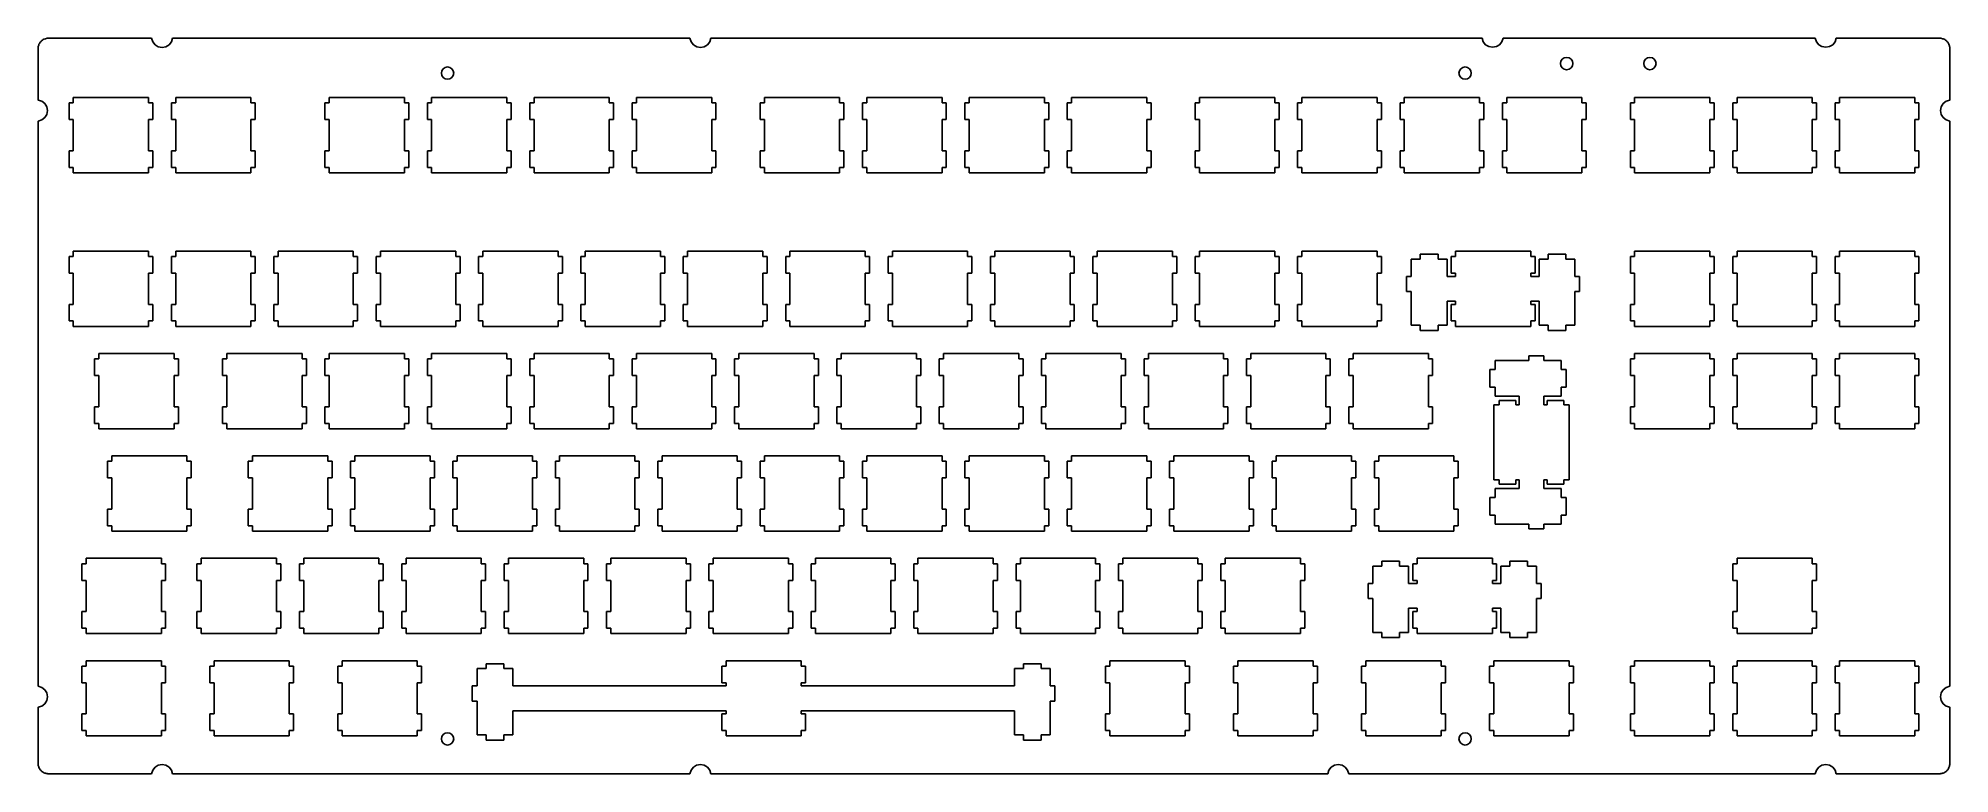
# Model space of a CAD drawing. Extents: x 0 to 356, y 0 to 137.
import ezdxf

# ---------------------------------------------------------------- set-up
doc = ezdxf.new("R2010")
doc.units = 0
doc.layers.get('0').update_dxf_attribs({"linetype": 'CONTINUOUS'})

msp = doc.modelspace()

# ---------------------------------------------------------------- linework, layer by layer
at = {"color": 0}
for p, q in [((0.11713, 135.381), (0.1006, 135.241)), ((0.1006, 135.241), (0.1006, 125.441)), ((0.15296, 135.522), (0.11713, 135.381)), ((0.18879, 135.664), (0.15296, 135.522)), ((0.24116, 135.804), (0.18879, 135.664)), ((0.31144, 135.928), (0.24116, 135.804)), ((0.38172, 136.061), (0.31144, 135.928)), ((0.46991, 136.175), (0.38172, 136.061)), ((0.56775, 136.289), (0.46991, 136.175)), ((0.66421, 136.396), (0.56775, 136.289)), ((0.77859, 136.492), (0.66421, 136.396)), ((0.90261, 136.59), (0.77859, 136.492)), ((1.02664, 136.668), (0.90261, 136.59)), ((1.15893, 136.74), (1.02664, 136.668)), ((1.44005, 136.845), (1.15893, 136.74)), ((1.74046, 136.916), (1.44005, 136.845)), ((1.89067, 136.933), (1.74046, 136.916)), ((21.1956, 136.933), (1.89067, 136.933)), ((21.4133, 136.26), (21.1956, 136.933)), ((21.8433, 135.717), (21.4133, 136.26)), ((22.4359, 135.355), (21.8433, 135.717)), ((23.1455, 135.223), (22.4359, 135.355)), ((23.8538, 135.355), (23.1455, 135.223)), ((24.4505, 135.716), (23.8538, 135.355)), ((24.8833, 136.259), (24.4505, 135.716)), ((25.1037, 136.933), (24.8833, 136.259)), ((121.368, 136.933), (25.1037, 136.933)), ((121.588, 136.262), (121.368, 136.933)), ((122.021, 135.723), (121.588, 136.262)), ((122.616, 135.362), (122.021, 135.723)), ((123.325, 135.231), (122.616, 135.362)), ((124.03, 135.363), (123.325, 135.231)), ((124.623, 135.723), (124.03, 135.363)), ((125.053, 136.263), (124.623, 135.723)), ((125.275, 136.933), (125.053, 136.263)), ((268.757, 136.933), (125.275, 136.933)), ((268.979, 136.265), (268.757, 136.933)), ((269.412, 135.727), (268.979, 136.265)), ((270.007, 135.37), (269.412, 135.727)), ((270.716, 135.241), (270.007, 135.37)), ((271.421, 135.37), (270.716, 135.241)), ((272.014, 135.727), (271.421, 135.37)), ((272.444, 136.265), (272.014, 135.727)), ((272.665, 136.933), (272.444, 136.265)), ((330.742, 136.933), (272.665, 136.933)), ((330.963, 136.266), (330.742, 136.933)), ((331.398, 135.728), (330.963, 136.266)), ((331.991, 135.371), (331.398, 135.728)), ((332.698, 135.241), (331.991, 135.371)), ((333.403, 135.371), (332.698, 135.241)), ((333.995, 135.728), (333.403, 135.371)), ((334.426, 136.266), (333.995, 135.728)), ((334.648, 136.933), (334.426, 136.266)), ((353.981, 136.933), (334.648, 136.933)), ((354.129, 136.916), (353.981, 136.933)), ((354.429, 136.845), (354.129, 136.916)), ((354.57, 136.792), (354.429, 136.845)), ((354.711, 136.74), (354.57, 136.792)), ((354.845, 136.668), (354.711, 136.74)), ((354.969, 136.59), (354.845, 136.668)), ((355.092, 136.492), (354.969, 136.59)), ((355.198, 136.396), (355.092, 136.492)), ((355.304, 136.289), (355.198, 136.396)), ((355.399, 136.175), (355.304, 136.289)), ((355.48, 136.061), (355.399, 136.175)), ((355.558, 135.928), (355.48, 136.061)), ((355.621, 135.804), (355.558, 135.928)), ((355.674, 135.664), (355.621, 135.804)), ((355.716, 135.522), (355.674, 135.664)), ((355.745, 135.381), (355.716, 135.522)), ((355.762, 135.241), (355.745, 135.381)), ((355.769, 135.099), (355.762, 135.241)), ((75.8126, 131.509), (76.2607, 131.598)), ((76.2607, 131.598), (76.7069, 131.509)), ((283.333, 132.224), (283.422, 132.672)), ((283.422, 131.778), (283.333, 132.224)), ((283.422, 132.672), (283.669, 133.037)), ((283.669, 131.411), (283.422, 131.778)), ((283.669, 133.037), (284.036, 133.284)), ((284.036, 133.284), (284.484, 133.373)), ((284.484, 133.373), (284.93, 133.284)), ((284.93, 133.284), (285.295, 133.037)), ((285.295, 133.037), (285.542, 132.672)), ((285.542, 131.778), (285.295, 131.411)), ((285.542, 132.672), (285.633, 132.224)), ((285.633, 132.224), (285.542, 131.778)), ((298.833, 132.224), (298.923, 132.672)), ((298.923, 131.778), (298.833, 132.224)), ((298.923, 132.672), (299.169, 133.037)), ((299.169, 131.411), (298.923, 131.778)), ((299.169, 133.037), (299.536, 133.284)), ((299.536, 133.284), (299.984, 133.373)), ((299.984, 133.373), (300.43, 133.284)), ((300.43, 133.284), (300.795, 133.037)), ((300.795, 133.037), (301.042, 132.672)), ((301.042, 131.778), (300.795, 131.411)), ((301.042, 132.672), (301.133, 132.224)), ((301.133, 132.224), (301.042, 131.778)), ((355.769, 125.441), (355.769, 135.099)), ((75.1099, 130.449), (75.1995, 130.897)), ((75.1995, 130.003), (75.1099, 130.449)), ((75.1995, 130.897), (75.4461, 131.262)), ((75.4461, 129.636), (75.1995, 130.003)), ((75.4461, 131.262), (75.8126, 131.509)), ((75.8126, 129.389), (75.4461, 129.636)), ((76.2607, 129.299), (75.8126, 129.389)), ((76.7069, 129.389), (76.2607, 129.299)), ((76.7069, 131.509), (77.0724, 131.262)), ((77.0724, 129.636), (76.7069, 129.389)), ((77.0724, 131.262), (77.319, 130.897)), ((77.319, 130.003), (77.0724, 129.636)), ((77.319, 130.897), (77.41, 130.449)), ((77.41, 130.449), (77.319, 130.003)), ((264.445, 130.447), (264.535, 130.894)), ((264.535, 130), (264.445, 130.447)), ((264.535, 130.894), (264.782, 131.261)), ((264.782, 129.635), (264.535, 130)), ((264.782, 131.261), (265.147, 131.507)), ((265.147, 129.388), (264.782, 129.635)), ((265.147, 131.507), (265.595, 131.597)), ((265.595, 129.297), (265.147, 129.388)), ((265.595, 131.597), (266.041, 131.507)), ((266.041, 129.388), (265.595, 129.297)), ((266.041, 131.507), (266.408, 131.261)), ((266.408, 129.635), (266.041, 129.388)), ((266.408, 131.261), (266.654, 130.894)), ((266.654, 130), (266.408, 129.635)), ((266.654, 130.894), (266.746, 130.447)), ((266.746, 130.447), (266.654, 130)), ((284.036, 131.165), (283.669, 131.411)), ((284.484, 131.074), (284.036, 131.165)), ((284.93, 131.165), (284.484, 131.074)), ((285.295, 131.411), (284.93, 131.165)), ((299.536, 131.165), (299.169, 131.411)), ((299.984, 131.074), (299.536, 131.165)), ((300.43, 131.165), (299.984, 131.074)), ((300.795, 131.411), (300.43, 131.165)), ((0.1006, 125.441), (0.77721, 125.224)), ((0.77721, 125.224), (1.32292, 124.792)), ((1.32292, 124.792), (1.68672, 124.196)), ((6.627, 124.904), (5.82634, 124.904)), ((5.82634, 124.904), (5.82634, 121.805)), ((20.6279, 125.905), (6.627, 125.905)), ((6.627, 125.905), (6.627, 124.904)), ((20.6279, 124.904), (20.6279, 125.905)), ((21.4271, 124.904), (20.6279, 124.904)), ((21.4271, 121.805), (21.4271, 124.904)), ((25.677, 124.904), (24.8777, 124.904)), ((24.8777, 124.904), (24.8777, 121.805)), ((39.678, 125.905), (25.677, 125.905)), ((25.677, 125.905), (25.677, 124.904)), ((39.678, 124.904), (39.678, 125.905)), ((40.477, 124.904), (39.678, 124.904)), ((40.477, 121.805), (40.477, 124.904)), ((54.2519, 124.904), (53.4529, 124.904)), ((53.4529, 124.904), (53.4529, 121.805)), ((68.253, 125.905), (54.2519, 125.905)), ((54.2519, 125.905), (54.2519, 124.904)), ((68.253, 124.904), (68.253, 125.905)), ((69.052, 124.904), (68.253, 124.904)), ((69.052, 121.805), (69.052, 124.904)), ((73.3019, 124.904), (72.5029, 124.904)), ((72.5029, 124.904), (72.5029, 121.805)), ((87.303, 125.905), (73.3019, 125.905)), ((73.3019, 125.905), (73.3019, 124.904)), ((87.303, 124.904), (87.303, 125.905)), ((88.102, 124.904), (87.303, 124.904)), ((88.102, 121.805), (88.102, 124.904)), ((92.3519, 124.904), (91.5529, 124.904)), ((91.5529, 124.904), (91.5529, 121.805)), ((106.353, 125.905), (92.3519, 125.905)), ((92.3519, 125.905), (92.3519, 124.904)), ((106.353, 124.904), (106.353, 125.905)), ((107.152, 124.904), (106.353, 124.904)), ((107.152, 121.805), (107.152, 124.904)), ((111.402, 124.904), (110.603, 124.904)), ((110.603, 124.904), (110.603, 121.805)), ((125.403, 125.905), (111.402, 125.905)), ((111.402, 125.905), (111.402, 124.904)), ((125.403, 124.904), (125.403, 125.905)), ((126.202, 124.904), (125.403, 124.904)), ((126.202, 121.805), (126.202, 124.904)), ((135.214, 124.904), (134.415, 124.904)), ((134.415, 124.904), (134.415, 121.805)), ((149.214, 125.905), (135.214, 125.905)), ((135.214, 125.905), (135.214, 124.904)), ((149.214, 124.904), (149.214, 125.905)), ((150.015, 124.904), (149.214, 124.904)), ((150.015, 121.805), (150.015, 124.904)), ((154.264, 124.904), (153.465, 124.904)), ((153.465, 124.904), (153.465, 121.805)), ((168.264, 125.905), (154.264, 125.905)), ((154.264, 125.905), (154.264, 124.904)), ((168.264, 124.904), (168.264, 125.905)), ((169.065, 124.904), (168.264, 124.904)), ((169.065, 121.805), (169.065, 124.904)), ((173.314, 124.904), (172.515, 124.904)), ((172.515, 124.904), (172.515, 121.805)), ((187.314, 125.905), (173.314, 125.905)), ((173.314, 125.905), (173.314, 124.904)), ((187.314, 124.904), (187.314, 125.905)), ((188.115, 124.904), (187.314, 124.904)), ((188.115, 121.805), (188.115, 124.904)), ((192.364, 124.904), (191.565, 124.904)), ((191.565, 124.904), (191.565, 121.805)), ((206.364, 125.905), (192.364, 125.905)), ((192.364, 125.905), (192.364, 124.904)), ((206.364, 124.904), (206.364, 125.905)), ((207.165, 124.904), (206.364, 124.904)), ((207.165, 121.805), (207.165, 124.904)), ((216.177, 124.904), (215.378, 124.904)), ((215.378, 124.904), (215.378, 121.805)), ((230.178, 125.905), (216.177, 125.905)), ((216.177, 125.905), (216.177, 124.904)), ((230.178, 124.904), (230.178, 125.905)), ((230.977, 124.904), (230.178, 124.904)), ((230.977, 121.805), (230.977, 124.904)), ((235.227, 124.904), (234.428, 124.904)), ((234.428, 124.904), (234.428, 121.805)), ((249.228, 125.905), (235.227, 125.905)), ((235.227, 125.905), (235.227, 124.904)), ((249.228, 124.904), (249.228, 125.905)), ((250.027, 124.904), (249.228, 124.904)), ((250.027, 121.805), (250.027, 124.904)), ((254.277, 124.904), (253.478, 124.904)), ((253.478, 124.904), (253.478, 121.805)), ((268.278, 125.905), (254.277, 125.905)), ((254.277, 125.905), (254.277, 124.904)), ((268.278, 124.904), (268.278, 125.905)), ((269.077, 124.904), (268.278, 124.904)), ((269.077, 121.805), (269.077, 124.904)), ((273.327, 124.904), (272.528, 124.904)), ((272.528, 124.904), (272.528, 121.805)), ((287.328, 125.905), (273.327, 125.905)), ((273.327, 125.905), (273.327, 124.904)), ((287.328, 124.904), (287.328, 125.905)), ((288.127, 124.904), (287.328, 124.904)), ((288.127, 121.805), (288.127, 124.904)), ((297.139, 124.904), (296.34, 124.904)), ((296.34, 124.904), (296.34, 121.805)), ((311.139, 125.905), (297.139, 125.905)), ((297.139, 125.905), (297.139, 124.904)), ((311.139, 124.904), (311.139, 125.905)), ((311.94, 124.904), (311.139, 124.904)), ((311.94, 121.805), (311.94, 124.904)), ((316.189, 124.904), (315.39, 124.904)), ((315.39, 124.904), (315.39, 121.805)), ((330.189, 125.905), (316.189, 125.905)), ((316.189, 125.905), (316.189, 124.904)), ((330.189, 124.904), (330.189, 125.905)), ((330.99, 124.904), (330.189, 124.904)), ((330.99, 121.805), (330.99, 124.904)), ((335.239, 124.904), (334.44, 124.904)), ((334.44, 124.904), (334.44, 121.805)), ((349.239, 125.905), (335.239, 125.905)), ((335.239, 125.905), (335.239, 124.904)), ((349.239, 124.904), (349.239, 125.905)), ((350.04, 124.904), (349.239, 124.904)), ((350.04, 121.805), (350.04, 124.904)), ((354.182, 124.196), (354.549, 124.792)), ((354.549, 124.792), (355.092, 125.224)), ((355.092, 125.224), (355.769, 125.441)), ((0.77721, 121.752), (0.1006, 121.535)), ((0.1006, 121.535), (0.1006, 16.389)), ((1.32292, 122.181), (0.77721, 121.752)), ((1.68672, 122.775), (1.32292, 122.181)), ((1.68672, 124.196), (1.82039, 123.483)), ((1.82039, 123.483), (1.68672, 122.775)), ((5.82634, 121.805), (6.627, 121.805)), ((6.627, 121.805), (6.627, 116.006)), ((20.6279, 116.006), (20.6279, 121.805)), ((20.6279, 121.805), (21.4271, 121.805)), ((24.8777, 121.805), (25.677, 121.805)), ((25.677, 121.805), (25.677, 116.006)), ((39.678, 116.006), (39.678, 121.805)), ((39.678, 121.805), (40.477, 121.805)), ((53.4529, 121.805), (54.2519, 121.805)), ((54.2519, 121.805), (54.2519, 116.006)), ((68.253, 116.006), (68.253, 121.805)), ((68.253, 121.805), (69.052, 121.805)), ((72.5029, 121.805), (73.3019, 121.805)), ((73.3019, 121.805), (73.3019, 116.006)), ((87.303, 116.006), (87.303, 121.805)), ((87.303, 121.805), (88.102, 121.805)), ((91.5529, 121.805), (92.3519, 121.805)), ((92.3519, 121.805), (92.3519, 116.006)), ((106.353, 116.006), (106.353, 121.805)), ((106.353, 121.805), (107.152, 121.805)), ((110.603, 121.805), (111.402, 121.805)), ((111.402, 121.805), (111.402, 116.006)), ((125.403, 116.006), (125.403, 121.805)), ((125.403, 121.805), (126.202, 121.805)), ((134.415, 121.805), (135.214, 121.805)), ((135.214, 121.805), (135.214, 116.006)), ((149.214, 116.006), (149.214, 121.805)), ((149.214, 121.805), (150.015, 121.805)), ((153.465, 121.805), (154.264, 121.805)), ((154.264, 121.805), (154.264, 116.006)), ((168.264, 116.006), (168.264, 121.805)), ((168.264, 121.805), (169.065, 121.805)), ((172.515, 121.805), (173.314, 121.805)), ((173.314, 121.805), (173.314, 116.006)), ((187.314, 116.006), (187.314, 121.805)), ((187.314, 121.805), (188.115, 121.805)), ((191.565, 121.805), (192.364, 121.805)), ((192.364, 121.805), (192.364, 116.006)), ((206.364, 116.006), (206.364, 121.805)), ((206.364, 121.805), (207.165, 121.805)), ((215.378, 121.805), (216.177, 121.805)), ((216.177, 121.805), (216.177, 116.006)), ((230.178, 116.006), (230.178, 121.805)), ((230.178, 121.805), (230.977, 121.805)), ((234.428, 121.805), (235.227, 121.805)), ((235.227, 121.805), (235.227, 116.006)), ((249.228, 116.006), (249.228, 121.805)), ((249.228, 121.805), (250.027, 121.805)), ((253.478, 121.805), (254.277, 121.805)), ((254.277, 121.805), (254.277, 116.006)), ((268.278, 116.006), (268.278, 121.805)), ((268.278, 121.805), (269.077, 121.805)), ((272.528, 121.805), (273.327, 121.805)), ((273.327, 121.805), (273.327, 116.006)), ((287.328, 116.006), (287.328, 121.805)), ((287.328, 121.805), (288.127, 121.805)), ((296.34, 121.805), (297.139, 121.805)), ((297.139, 121.805), (297.139, 116.006)), ((311.139, 116.006), (311.139, 121.805)), ((311.139, 121.805), (311.94, 121.805)), ((315.39, 121.805), (316.189, 121.805)), ((316.189, 121.805), (316.189, 116.006)), ((330.189, 116.006), (330.189, 121.805)), ((330.189, 121.805), (330.99, 121.805)), ((334.44, 121.805), (335.239, 121.805)), ((335.239, 121.805), (335.239, 116.006)), ((349.239, 116.006), (349.239, 121.805)), ((349.239, 121.805), (350.04, 121.805)), ((354.051, 123.483), (354.182, 124.196)), ((354.182, 122.775), (354.051, 123.483)), ((354.549, 122.181), (354.182, 122.775)), ((355.092, 121.752), (354.549, 122.181)), ((355.769, 121.535), (355.092, 121.752)), ((355.769, 16.389), (355.769, 121.535)), ((6.627, 116.006), (5.82634, 116.006)), ((5.82634, 116.006), (5.82634, 112.904)), ((21.4271, 116.006), (20.6279, 116.006)), ((21.4271, 112.904), (21.4271, 116.006)), ((25.677, 116.006), (24.8777, 116.006)), ((24.8777, 116.006), (24.8777, 112.904)), ((40.477, 116.006), (39.678, 116.006)), ((40.477, 112.904), (40.477, 116.006)), ((54.2519, 116.006), (53.4529, 116.006)), ((53.4529, 116.006), (53.4529, 112.904)), ((69.052, 116.006), (68.253, 116.006)), ((69.052, 112.904), (69.052, 116.006)), ((73.3019, 116.006), (72.5029, 116.006)), ((72.5029, 116.006), (72.5029, 112.904)), ((88.102, 116.006), (87.303, 116.006)), ((88.102, 112.904), (88.102, 116.006)), ((92.3519, 116.006), (91.5529, 116.006)), ((91.5529, 116.006), (91.5529, 112.904)), ((107.152, 116.006), (106.353, 116.006)), ((107.152, 112.904), (107.152, 116.006)), ((111.402, 116.006), (110.603, 116.006)), ((110.603, 116.006), (110.603, 112.904)), ((126.202, 116.006), (125.403, 116.006)), ((126.202, 112.904), (126.202, 116.006)), ((135.214, 116.006), (134.415, 116.006)), ((134.415, 116.006), (134.415, 112.904)), ((150.015, 116.006), (149.214, 116.006)), ((150.015, 112.904), (150.015, 116.006)), ((154.264, 116.006), (153.465, 116.006)), ((153.465, 116.006), (153.465, 112.904)), ((169.065, 116.006), (168.264, 116.006)), ((169.065, 112.904), (169.065, 116.006)), ((173.314, 116.006), (172.515, 116.006)), ((172.515, 116.006), (172.515, 112.904)), ((188.115, 116.006), (187.314, 116.006)), ((188.115, 112.904), (188.115, 116.006)), ((192.364, 116.006), (191.565, 116.006)), ((191.565, 116.006), (191.565, 112.904)), ((207.165, 116.006), (206.364, 116.006)), ((207.165, 112.904), (207.165, 116.006)), ((216.177, 116.006), (215.378, 116.006)), ((215.378, 116.006), (215.378, 112.904)), ((230.977, 116.006), (230.178, 116.006)), ((230.977, 112.904), (230.977, 116.006)), ((235.227, 116.006), (234.428, 116.006)), ((234.428, 116.006), (234.428, 112.904)), ((250.027, 116.006), (249.228, 116.006)), ((250.027, 112.904), (250.027, 116.006)), ((254.277, 116.006), (253.478, 116.006)), ((253.478, 116.006), (253.478, 112.904)), ((269.077, 116.006), (268.278, 116.006)), ((269.077, 112.904), (269.077, 116.006)), ((273.327, 116.006), (272.528, 116.006)), ((272.528, 116.006), (272.528, 112.904)), ((288.127, 116.006), (287.328, 116.006)), ((288.127, 112.904), (288.127, 116.006)), ((297.139, 116.006), (296.34, 116.006)), ((296.34, 116.006), (296.34, 112.904)), ((311.94, 116.006), (311.139, 116.006)), ((311.94, 112.904), (311.94, 116.006)), ((316.189, 116.006), (315.39, 116.006)), ((315.39, 116.006), (315.39, 112.904)), ((330.99, 116.006), (330.189, 116.006)), ((330.99, 112.904), (330.99, 116.006)), ((335.239, 116.006), (334.44, 116.006)), ((334.44, 116.006), (334.44, 112.904)), ((350.04, 116.006), (349.239, 116.006)), ((350.04, 112.904), (350.04, 116.006)), ((5.82634, 112.904), (6.627, 112.904)), ((6.627, 112.904), (6.627, 111.905)), ((6.627, 111.905), (20.6279, 111.905)), ((20.6279, 111.905), (20.6279, 112.904)), ((20.6279, 112.904), (21.4271, 112.904)), ((24.8777, 112.904), (25.677, 112.904)), ((25.677, 112.904), (25.677, 111.905)), ((25.677, 111.905), (39.678, 111.905)), ((39.678, 111.905), (39.678, 112.904)), ((39.678, 112.904), (40.477, 112.904)), ((53.4529, 112.904), (54.2519, 112.904)), ((54.2519, 112.904), (54.2519, 111.905)), ((54.2519, 111.905), (68.253, 111.905)), ((68.253, 111.905), (68.253, 112.904)), ((68.253, 112.904), (69.052, 112.904)), ((72.5029, 112.904), (73.3019, 112.904)), ((73.3019, 112.904), (73.3019, 111.905)), ((73.3019, 111.905), (87.303, 111.905)), ((87.303, 111.905), (87.303, 112.904)), ((87.303, 112.904), (88.102, 112.904)), ((91.5529, 112.904), (92.3519, 112.904)), ((92.3519, 112.904), (92.3519, 111.905)), ((92.3519, 111.905), (106.353, 111.905)), ((106.353, 111.905), (106.353, 112.904)), ((106.353, 112.904), (107.152, 112.904)), ((110.603, 112.904), (111.402, 112.904)), ((111.402, 112.904), (111.402, 111.905)), ((111.402, 111.905), (125.403, 111.905)), ((125.403, 111.905), (125.403, 112.904)), ((125.403, 112.904), (126.202, 112.904)), ((134.415, 112.904), (135.214, 112.904)), ((135.214, 112.904), (135.214, 111.905)), ((135.214, 111.905), (149.214, 111.905)), ((149.214, 111.905), (149.214, 112.904)), ((149.214, 112.904), (150.015, 112.904)), ((153.465, 112.904), (154.264, 112.904)), ((154.264, 112.904), (154.264, 111.905)), ((154.264, 111.905), (168.264, 111.905)), ((168.264, 111.905), (168.264, 112.904)), ((168.264, 112.904), (169.065, 112.904)), ((172.515, 112.904), (173.314, 112.904)), ((173.314, 112.904), (173.314, 111.905)), ((173.314, 111.905), (187.314, 111.905)), ((187.314, 111.905), (187.314, 112.904)), ((187.314, 112.904), (188.115, 112.904)), ((191.565, 112.904), (192.364, 112.904)), ((192.364, 112.904), (192.364, 111.905)), ((192.364, 111.905), (206.364, 111.905)), ((206.364, 111.905), (206.364, 112.904)), ((206.364, 112.904), (207.165, 112.904)), ((215.378, 112.904), (216.177, 112.904)), ((216.177, 112.904), (216.177, 111.905)), ((216.177, 111.905), (230.178, 111.905)), ((230.178, 111.905), (230.178, 112.904)), ((230.178, 112.904), (230.977, 112.904)), ((234.428, 112.904), (235.227, 112.904)), ((235.227, 112.904), (235.227, 111.905)), ((235.227, 111.905), (249.228, 111.905)), ((249.228, 111.905), (249.228, 112.904)), ((249.228, 112.904), (250.027, 112.904)), ((253.478, 112.904), (254.277, 112.904)), ((254.277, 112.904), (254.277, 111.905)), ((254.277, 111.905), (268.278, 111.905)), ((268.278, 111.905), (268.278, 112.904)), ((268.278, 112.904), (269.077, 112.904)), ((272.528, 112.904), (273.327, 112.904)), ((273.327, 112.904), (273.327, 111.905)), ((273.327, 111.905), (287.328, 111.905)), ((287.328, 111.905), (287.328, 112.904)), ((287.328, 112.904), (288.127, 112.904)), ((296.34, 112.904), (297.139, 112.904)), ((297.139, 112.904), (297.139, 111.905)), ((297.139, 111.905), (311.139, 111.905)), ((311.139, 111.905), (311.139, 112.904)), ((311.139, 112.904), (311.94, 112.904)), ((315.39, 112.904), (316.189, 112.904)), ((316.189, 112.904), (316.189, 111.905)), ((316.189, 111.905), (330.189, 111.905)), ((330.189, 111.905), (330.189, 112.904)), ((330.189, 112.904), (330.99, 112.904)), ((334.44, 112.904), (335.239, 112.904)), ((335.239, 112.904), (335.239, 111.905)), ((335.239, 111.905), (349.239, 111.905)), ((349.239, 111.905), (349.239, 112.904)), ((349.239, 112.904), (350.04, 112.904)), ((6.627, 96.3291), (5.82634, 96.3291)), ((5.82634, 96.3291), (5.82634, 93.2296)), ((20.6279, 97.3296), (6.627, 97.3296)), ((6.627, 97.3296), (6.627, 96.3291)), ((20.6279, 96.3291), (20.6279, 97.3296)), ((21.4271, 96.3291), (20.6279, 96.3291)), ((21.4271, 93.2296), (21.4271, 96.3291)), ((25.677, 96.3291), (24.8777, 96.3291)), ((24.8777, 96.3291), (24.8777, 93.2296)), ((39.678, 97.3296), (25.677, 97.3296)), ((25.677, 97.3296), (25.677, 96.3291)), ((39.678, 96.3291), (39.678, 97.3296)), ((40.477, 96.3291), (39.678, 96.3291)), ((40.477, 93.2296), (40.477, 96.3291)), ((44.7269, 96.3291), (43.9279, 96.3291)), ((43.9279, 96.3291), (43.9279, 93.2296)), ((58.728, 97.3296), (44.7269, 97.3296)), ((44.7269, 97.3296), (44.7269, 96.3291)), ((58.728, 96.3291), (58.728, 97.3296)), ((59.527, 96.3291), (58.728, 96.3291)), ((59.527, 93.2296), (59.527, 96.3291)), ((63.7769, 96.3291), (62.9779, 96.3291)), ((62.9779, 96.3291), (62.9779, 93.2296)), ((77.778, 97.3296), (63.7769, 97.3296)), ((63.7769, 97.3296), (63.7769, 96.3291)), ((77.778, 96.3291), (77.778, 97.3296)), ((78.577, 96.3291), (77.778, 96.3291)), ((78.577, 93.2296), (78.577, 96.3291)), ((82.8269, 96.3291), (82.0279, 96.3291)), ((82.0279, 96.3291), (82.0279, 93.2296)), ((96.828, 97.3296), (82.8269, 97.3296)), ((82.8269, 97.3296), (82.8269, 96.3291)), ((96.828, 96.3291), (96.828, 97.3296)), ((97.627, 96.3291), (96.828, 96.3291)), ((97.627, 93.2296), (97.627, 96.3291)), ((101.877, 96.3291), (101.078, 96.3291)), ((101.078, 96.3291), (101.078, 93.2296)), ((115.877, 97.3296), (101.877, 97.3296)), ((101.877, 97.3296), (101.877, 96.3291)), ((115.877, 96.3291), (115.877, 97.3296)), ((116.677, 96.3291), (115.877, 96.3291)), ((116.677, 93.2296), (116.677, 96.3291)), ((120.927, 96.3291), (120.126, 96.3291)), ((120.126, 96.3291), (120.126, 93.2296)), ((134.928, 97.3296), (120.927, 97.3296)), ((120.927, 97.3296), (120.927, 96.3291)), ((134.928, 96.3291), (134.928, 97.3296)), ((135.727, 96.3291), (134.928, 96.3291)), ((135.727, 93.2296), (135.727, 96.3291)), ((139.977, 96.3291), (139.178, 96.3291)), ((139.178, 96.3291), (139.178, 93.2296)), ((153.978, 97.3296), (139.977, 97.3296)), ((139.977, 97.3296), (139.977, 96.3291)), ((153.978, 96.3291), (153.978, 97.3296)), ((154.777, 96.3291), (153.978, 96.3291)), ((154.777, 93.2296), (154.777, 96.3291)), ((159.027, 96.3291), (158.228, 96.3291)), ((158.228, 96.3291), (158.228, 93.2296)), ((173.028, 97.3296), (159.027, 97.3296)), ((159.027, 97.3296), (159.027, 96.3291)), ((173.028, 96.3291), (173.028, 97.3296)), ((173.827, 96.3291), (173.028, 96.3291)), ((173.827, 93.2296), (173.827, 96.3291)), ((178.077, 96.3291), (177.278, 96.3291)), ((177.278, 96.3291), (177.278, 93.2296)), ((192.078, 97.3296), (178.077, 97.3296)), ((178.077, 97.3296), (178.077, 96.3291)), ((192.078, 96.3291), (192.078, 97.3296)), ((192.877, 96.3291), (192.078, 96.3291)), ((192.877, 93.2296), (192.877, 96.3291)), ((197.127, 96.3291), (196.328, 96.3291)), ((196.328, 96.3291), (196.328, 93.2296)), ((211.128, 97.3296), (197.127, 97.3296)), ((197.127, 97.3296), (197.127, 96.3291)), ((211.128, 96.3291), (211.128, 97.3296)), ((211.927, 96.3291), (211.128, 96.3291)), ((211.927, 93.2296), (211.927, 96.3291)), ((216.177, 96.3291), (215.378, 96.3291)), ((215.378, 96.3291), (215.378, 93.2296)), ((230.178, 97.3296), (216.177, 97.3296)), ((216.177, 97.3296), (216.177, 96.3291)), ((230.178, 96.3291), (230.178, 97.3296)), ((230.977, 96.3291), (230.178, 96.3291)), ((230.977, 93.2296), (230.977, 96.3291)), ((235.227, 96.3291), (234.428, 96.3291)), ((234.428, 96.3291), (234.428, 93.2296)), ((249.228, 97.3296), (235.227, 97.3296)), ((235.227, 97.3296), (235.227, 96.3291)), ((249.228, 96.3291), (249.228, 97.3296)), ((250.027, 96.3291), (249.228, 96.3291)), ((250.027, 93.2296), (250.027, 96.3291)), ((260.552, 96.7796), (257.252, 96.7796)), ((257.252, 96.7796), (257.252, 95.8592)), ((260.552, 95.8592), (260.552, 96.7796)), ((263.802, 96.3291), (263.003, 96.3291)), ((263.003, 96.3291), (263.003, 93.2296)), ((277.803, 97.3296), (263.802, 97.3296)), ((263.802, 97.3296), (263.802, 96.3291)), ((277.803, 96.3291), (277.803, 97.3296)), ((278.602, 96.3291), (277.803, 96.3291)), ((278.602, 93.2296), (278.602, 96.3291)), ((284.353, 96.7796), (281.052, 96.7796)), ((281.052, 96.7796), (281.052, 95.8592)), ((284.353, 95.8592), (284.353, 96.7796)), ((297.139, 96.3291), (296.34, 96.3291)), ((296.34, 96.3291), (296.34, 93.2296)), ((311.139, 97.3296), (297.139, 97.3296)), ((297.139, 97.3296), (297.139, 96.3291)), ((311.139, 96.3291), (311.139, 97.3296)), ((311.94, 96.3291), (311.139, 96.3291)), ((311.94, 93.2296), (311.94, 96.3291)), ((316.189, 96.3291), (315.39, 96.3291)), ((315.39, 96.3291), (315.39, 93.2296)), ((330.189, 97.3296), (316.189, 97.3296)), ((316.189, 97.3296), (316.189, 96.3291)), ((330.189, 96.3291), (330.189, 97.3296)), ((330.99, 96.3291), (330.189, 96.3291)), ((330.99, 93.2296), (330.99, 96.3291)), ((335.239, 96.3291), (334.44, 96.3291)), ((334.44, 96.3291), (334.44, 93.2296)), ((349.239, 97.3296), (335.239, 97.3296)), ((335.239, 97.3296), (335.239, 96.3291)), ((349.239, 96.3291), (349.239, 97.3296)), ((350.04, 96.3291), (349.239, 96.3291)), ((350.04, 93.2296), (350.04, 96.3291)), ((5.82634, 93.2296), (6.627, 93.2296)), ((6.627, 93.2296), (6.627, 87.4296)), ((20.6279, 87.4296), (20.6279, 93.2296)), ((20.6279, 93.2296), (21.4271, 93.2296)), ((24.8777, 93.2296), (25.677, 93.2296)), ((25.677, 93.2296), (25.677, 87.4296)), ((39.678, 87.4296), (39.678, 93.2296)), ((39.678, 93.2296), (40.477, 93.2296)), ((43.9279, 93.2296), (44.7269, 93.2296)), ((44.7269, 93.2296), (44.7269, 87.4296)), ((58.728, 87.4296), (58.728, 93.2296)), ((58.728, 93.2296), (59.527, 93.2296)), ((62.9779, 93.2296), (63.7769, 93.2296)), ((63.7769, 93.2296), (63.7769, 87.4296)), ((77.778, 87.4296), (77.778, 93.2296)), ((77.778, 93.2296), (78.577, 93.2296)), ((82.0279, 93.2296), (82.8269, 93.2296)), ((82.8269, 93.2296), (82.8269, 87.4296)), ((96.828, 87.4296), (96.828, 93.2296)), ((96.828, 93.2296), (97.627, 93.2296)), ((101.078, 93.2296), (101.877, 93.2296)), ((101.877, 93.2296), (101.877, 87.4296)), ((115.877, 87.4296), (115.877, 93.2296)), ((115.877, 93.2296), (116.677, 93.2296)), ((120.126, 93.2296), (120.927, 93.2296)), ((120.927, 93.2296), (120.927, 87.4296)), ((134.928, 87.4296), (134.928, 93.2296)), ((134.928, 93.2296), (135.727, 93.2296)), ((139.178, 93.2296), (139.977, 93.2296)), ((139.977, 93.2296), (139.977, 87.4296)), ((153.978, 87.4296), (153.978, 93.2296)), ((153.978, 93.2296), (154.777, 93.2296)), ((158.228, 93.2296), (159.027, 93.2296)), ((159.027, 93.2296), (159.027, 87.4296)), ((173.028, 87.4296), (173.028, 93.2296)), ((173.028, 93.2296), (173.827, 93.2296)), ((177.278, 93.2296), (178.077, 93.2296)), ((178.077, 93.2296), (178.077, 87.4296)), ((192.078, 87.4296), (192.078, 93.2296)), ((192.078, 93.2296), (192.877, 93.2296)), ((196.328, 93.2296), (197.127, 93.2296)), ((197.127, 93.2296), (197.127, 87.4296)), ((211.128, 87.4296), (211.128, 93.2296)), ((211.128, 93.2296), (211.927, 93.2296)), ((215.378, 93.2296), (216.177, 93.2296)), ((216.177, 93.2296), (216.177, 87.4296)), ((230.178, 87.4296), (230.178, 93.2296)), ((230.178, 93.2296), (230.977, 93.2296)), ((234.428, 93.2296), (235.227, 93.2296)), ((235.227, 93.2296), (235.227, 87.4296)), ((249.228, 87.4296), (249.228, 93.2296)), ((249.228, 93.2296), (250.027, 93.2296)), ((255.578, 92.6289), (254.703, 92.6289)), ((254.703, 92.6289), (254.703, 89.8303)), ((257.252, 95.8592), (255.578, 95.8592)), ((255.578, 95.8592), (255.578, 92.6289)), ((262.228, 95.8592), (260.552, 95.8592)), ((262.228, 92.6289), (262.228, 95.8592)), ((263.802, 92.6289), (262.228, 92.6289)), ((263.003, 93.2296), (263.802, 93.2296)), ((263.802, 93.2296), (263.802, 92.6289)), ((277.803, 92.6289), (277.803, 93.2296)), ((277.803, 93.2296), (278.602, 93.2296)), ((279.378, 92.6289), (277.803, 92.6289)), ((281.052, 95.8592), (279.378, 95.8592)), ((279.378, 95.8592), (279.378, 92.6289)), ((286.027, 95.8592), (284.353, 95.8592)), ((286.027, 92.6289), (286.027, 95.8592)), ((286.902, 92.6289), (286.027, 92.6289)), ((286.902, 89.8303), (286.902, 92.6289)), ((296.34, 93.2296), (297.139, 93.2296)), ((297.139, 93.2296), (297.139, 87.4296)), ((311.139, 87.4296), (311.139, 93.2296)), ((311.139, 93.2296), (311.94, 93.2296)), ((315.39, 93.2296), (316.189, 93.2296)), ((316.189, 93.2296), (316.189, 87.4296)), ((330.189, 87.4296), (330.189, 93.2296)), ((330.189, 93.2296), (330.99, 93.2296)), ((334.44, 93.2296), (335.239, 93.2296)), ((335.239, 93.2296), (335.239, 87.4296)), ((349.239, 87.4296), (349.239, 93.2296)), ((349.239, 93.2296), (350.04, 93.2296)), ((254.703, 89.8303), (255.578, 89.8303)), ((255.578, 89.8303), (255.578, 83.56)), ((286.027, 83.56), (286.027, 89.8303)), ((286.027, 89.8303), (286.902, 89.8303)), ((6.627, 87.4296), (5.82634, 87.4296)), ((5.82634, 87.4296), (5.82634, 84.3305)), ((21.4271, 87.4296), (20.6279, 87.4296)), ((21.4271, 84.3305), (21.4271, 87.4296)), ((25.677, 87.4296), (24.8777, 87.4296)), ((24.8777, 87.4296), (24.8777, 84.3305)), ((40.477, 87.4296), (39.678, 87.4296)), ((40.477, 84.3305), (40.477, 87.4296)), ((44.7269, 87.4296), (43.9279, 87.4296)), ((43.9279, 87.4296), (43.9279, 84.3305)), ((59.527, 87.4296), (58.728, 87.4296)), ((59.527, 84.3305), (59.527, 87.4296)), ((63.7769, 87.4296), (62.9779, 87.4296)), ((62.9779, 87.4296), (62.9779, 84.3305)), ((78.577, 87.4296), (77.778, 87.4296)), ((78.577, 84.3305), (78.577, 87.4296)), ((82.8269, 87.4296), (82.0279, 87.4296)), ((82.0279, 87.4296), (82.0279, 84.3305)), ((97.627, 87.4296), (96.828, 87.4296)), ((97.627, 84.3305), (97.627, 87.4296)), ((101.877, 87.4296), (101.078, 87.4296)), ((101.078, 87.4296), (101.078, 84.3305)), ((116.677, 87.4296), (115.877, 87.4296)), ((116.677, 84.3305), (116.677, 87.4296)), ((120.927, 87.4296), (120.126, 87.4296)), ((120.126, 87.4296), (120.126, 84.3305)), ((135.727, 87.4296), (134.928, 87.4296)), ((135.727, 84.3305), (135.727, 87.4296)), ((139.977, 87.4296), (139.178, 87.4296)), ((139.178, 87.4296), (139.178, 84.3305)), ((154.777, 87.4296), (153.978, 87.4296)), ((154.777, 84.3305), (154.777, 87.4296)), ((159.027, 87.4296), (158.228, 87.4296)), ((158.228, 87.4296), (158.228, 84.3305)), ((173.827, 87.4296), (173.028, 87.4296)), ((173.827, 84.3305), (173.827, 87.4296)), ((178.077, 87.4296), (177.278, 87.4296)), ((177.278, 87.4296), (177.278, 84.3305)), ((192.877, 87.4296), (192.078, 87.4296)), ((192.877, 84.3305), (192.877, 87.4296)), ((197.127, 87.4296), (196.328, 87.4296)), ((196.328, 87.4296), (196.328, 84.3305)), ((211.927, 87.4296), (211.128, 87.4296)), ((211.927, 84.3305), (211.927, 87.4296)), ((216.177, 87.4296), (215.378, 87.4296)), ((215.378, 87.4296), (215.378, 84.3305)), ((230.977, 87.4296), (230.178, 87.4296)), ((230.977, 84.3305), (230.977, 87.4296)), ((235.227, 87.4296), (234.428, 87.4296)), ((234.428, 87.4296), (234.428, 84.3305)), ((250.027, 87.4296), (249.228, 87.4296)), ((250.027, 84.3305), (250.027, 87.4296)), ((262.228, 83.56), (262.228, 88.029)), ((262.228, 88.029), (263.802, 88.029)), ((263.802, 87.4296), (263.003, 87.4296)), ((263.003, 87.4296), (263.003, 84.3305)), ((263.802, 88.029), (263.802, 87.4296)), ((277.803, 87.4296), (277.803, 88.029)), ((277.803, 88.029), (279.378, 88.029)), ((278.602, 87.4296), (277.803, 87.4296)), ((278.602, 84.3305), (278.602, 87.4296)), ((279.378, 88.029), (279.378, 83.56)), ((297.139, 87.4296), (296.34, 87.4296)), ((296.34, 87.4296), (296.34, 84.3305)), ((311.94, 87.4296), (311.139, 87.4296)), ((311.94, 84.3305), (311.94, 87.4296)), ((316.189, 87.4296), (315.39, 87.4296)), ((315.39, 87.4296), (315.39, 84.3305)), ((330.99, 87.4296), (330.189, 87.4296)), ((330.99, 84.3305), (330.99, 87.4296)), ((335.239, 87.4296), (334.44, 87.4296)), ((334.44, 87.4296), (334.44, 84.3305)), ((350.04, 87.4296), (349.239, 87.4296)), ((350.04, 84.3305), (350.04, 87.4296)), ((5.82634, 84.3305), (6.627, 84.3305)), ((6.627, 84.3305), (6.627, 83.33)), ((6.627, 83.33), (20.6279, 83.33)), ((20.6279, 83.33), (20.6279, 84.3305)), ((20.6279, 84.3305), (21.4271, 84.3305)), ((24.8777, 84.3305), (25.677, 84.3305)), ((25.677, 84.3305), (25.677, 83.33)), ((25.677, 83.33), (39.678, 83.33)), ((39.678, 83.33), (39.678, 84.3305)), ((39.678, 84.3305), (40.477, 84.3305)), ((43.9279, 84.3305), (44.7269, 84.3305)), ((44.7269, 84.3305), (44.7269, 83.33)), ((44.7269, 83.33), (58.728, 83.33)), ((58.728, 83.33), (58.728, 84.3305)), ((58.728, 84.3305), (59.527, 84.3305)), ((62.9779, 84.3305), (63.7769, 84.3305)), ((63.7769, 84.3305), (63.7769, 83.33)), ((63.7769, 83.33), (77.778, 83.33)), ((77.778, 83.33), (77.778, 84.3305)), ((77.778, 84.3305), (78.577, 84.3305)), ((82.0279, 84.3305), (82.8269, 84.3305)), ((82.8269, 84.3305), (82.8269, 83.33)), ((82.8269, 83.33), (96.828, 83.33)), ((96.828, 83.33), (96.828, 84.3305)), ((96.828, 84.3305), (97.627, 84.3305)), ((101.078, 84.3305), (101.877, 84.3305)), ((101.877, 84.3305), (101.877, 83.33)), ((101.877, 83.33), (115.877, 83.33)), ((115.877, 83.33), (115.877, 84.3305)), ((115.877, 84.3305), (116.677, 84.3305)), ((120.126, 84.3305), (120.927, 84.3305)), ((120.927, 84.3305), (120.927, 83.33)), ((120.927, 83.33), (134.928, 83.33)), ((134.928, 83.33), (134.928, 84.3305)), ((134.928, 84.3305), (135.727, 84.3305)), ((139.178, 84.3305), (139.977, 84.3305)), ((139.977, 84.3305), (139.977, 83.33)), ((139.977, 83.33), (153.978, 83.33)), ((153.978, 83.33), (153.978, 84.3305)), ((153.978, 84.3305), (154.777, 84.3305)), ((158.228, 84.3305), (159.027, 84.3305)), ((159.027, 84.3305), (159.027, 83.33)), ((159.027, 83.33), (173.028, 83.33)), ((173.028, 83.33), (173.028, 84.3305)), ((173.028, 84.3305), (173.827, 84.3305)), ((177.278, 84.3305), (178.077, 84.3305)), ((178.077, 84.3305), (178.077, 83.33)), ((178.077, 83.33), (192.078, 83.33)), ((192.078, 83.33), (192.078, 84.3305)), ((192.078, 84.3305), (192.877, 84.3305)), ((196.328, 84.3305), (197.127, 84.3305)), ((197.127, 84.3305), (197.127, 83.33)), ((197.127, 83.33), (211.128, 83.33)), ((211.128, 83.33), (211.128, 84.3305)), ((211.128, 84.3305), (211.927, 84.3305)), ((215.378, 84.3305), (216.177, 84.3305)), ((216.177, 84.3305), (216.177, 83.33)), ((216.177, 83.33), (230.178, 83.33)), ((230.178, 83.33), (230.178, 84.3305)), ((230.178, 84.3305), (230.977, 84.3305)), ((234.428, 84.3305), (235.227, 84.3305)), ((235.227, 84.3305), (235.227, 83.33)), ((235.227, 83.33), (249.228, 83.33)), ((249.228, 83.33), (249.228, 84.3305)), ((249.228, 84.3305), (250.027, 84.3305)), ((255.578, 83.56), (257.252, 83.56)), ((257.252, 83.56), (257.252, 82.5789)), ((257.252, 82.5789), (260.552, 82.5789)), ((260.552, 82.5789), (260.552, 83.56)), ((260.552, 83.56), (262.228, 83.56)), ((263.003, 84.3305), (263.802, 84.3305)), ((263.802, 84.3305), (263.802, 83.33)), ((263.802, 83.33), (277.803, 83.33)), ((277.803, 83.33), (277.803, 84.3305)), ((277.803, 84.3305), (278.602, 84.3305)), ((279.378, 83.56), (281.052, 83.56)), ((281.052, 83.56), (281.052, 82.5789)), ((281.052, 82.5789), (284.353, 82.5789)), ((284.353, 82.5789), (284.353, 83.56)), ((284.353, 83.56), (286.027, 83.56)), ((296.34, 84.3305), (297.139, 84.3305)), ((297.139, 84.3305), (297.139, 83.33)), ((297.139, 83.33), (311.139, 83.33)), ((311.139, 83.33), (311.139, 84.3305)), ((311.139, 84.3305), (311.94, 84.3305)), ((315.39, 84.3305), (316.189, 84.3305)), ((316.189, 84.3305), (316.189, 83.33)), ((316.189, 83.33), (330.189, 83.33)), ((330.189, 83.33), (330.189, 84.3305)), ((330.189, 84.3305), (330.99, 84.3305)), ((334.44, 84.3305), (335.239, 84.3305)), ((335.239, 84.3305), (335.239, 83.33)), ((335.239, 83.33), (349.239, 83.33)), ((349.239, 83.33), (349.239, 84.3305)), ((349.239, 84.3305), (350.04, 84.3305)), ((25.389, 78.2796), (11.3895, 78.2796)), ((11.3895, 78.2796), (11.3895, 77.2791)), ((25.389, 77.2791), (25.389, 78.2796)), ((49.203, 78.2796), (35.202, 78.2796)), ((35.202, 78.2796), (35.202, 77.2791)), ((49.203, 77.2791), (49.203, 78.2796)), ((68.253, 78.2796), (54.2519, 78.2796)), ((54.2519, 78.2796), (54.2519, 77.2791)), ((68.253, 77.2791), (68.253, 78.2796)), ((87.303, 78.2796), (73.3019, 78.2796)), ((73.3019, 78.2796), (73.3019, 77.2791)), ((87.303, 77.2791), (87.303, 78.2796)), ((106.353, 78.2796), (92.3519, 78.2796)), ((92.3519, 78.2796), (92.3519, 77.2791)), ((106.353, 77.2791), (106.353, 78.2796)), ((125.403, 78.2796), (111.402, 78.2796)), ((111.402, 78.2796), (111.402, 77.2791)), ((125.403, 77.2791), (125.403, 78.2796)), ((144.453, 78.2796), (130.452, 78.2796)), ((130.452, 78.2796), (130.452, 77.2791)), ((144.453, 77.2791), (144.453, 78.2796)), ((163.503, 78.2796), (149.502, 78.2796)), ((149.502, 78.2796), (149.502, 77.2791)), ((163.503, 77.2791), (163.503, 78.2796)), ((182.553, 78.2796), (168.552, 78.2796)), ((168.552, 78.2796), (168.552, 77.2791)), ((182.553, 77.2791), (182.553, 78.2796)), ((201.603, 78.2796), (187.602, 78.2796)), ((187.602, 78.2796), (187.602, 77.2791)), ((201.603, 77.2791), (201.603, 78.2796)), ((220.653, 78.2796), (206.652, 78.2796)), ((206.652, 78.2796), (206.652, 77.2791)), ((220.653, 77.2791), (220.653, 78.2796)), ((239.703, 78.2796), (225.702, 78.2796)), ((225.702, 78.2796), (225.702, 77.2791)), ((239.703, 77.2791), (239.703, 78.2796)), ((258.753, 78.2796), (244.752, 78.2796)), ((244.752, 78.2796), (244.752, 77.2791)), ((258.753, 77.2791), (258.753, 78.2796)), ((311.139, 78.2796), (297.139, 78.2796)), ((297.139, 78.2796), (297.139, 77.2791)), ((311.139, 77.2791), (311.139, 78.2796)), ((330.189, 78.2796), (316.189, 78.2796)), ((316.189, 78.2796), (316.189, 77.2791)), ((330.189, 77.2791), (330.189, 78.2796)), ((349.239, 78.2796), (335.239, 78.2796)), ((335.239, 78.2796), (335.239, 77.2791)), ((349.239, 77.2791), (349.239, 78.2796)), ((11.3895, 77.2791), (10.5902, 77.2791)), ((10.5902, 77.2791), (10.5902, 74.1796)), ((26.1896, 77.2791), (25.389, 77.2791)), ((26.1896, 74.1796), (26.1896, 77.2791)), ((35.202, 77.2791), (34.4027, 77.2791)), ((34.4027, 77.2791), (34.4027, 74.1796)), ((50.002, 77.2791), (49.203, 77.2791)), ((50.002, 74.1796), (50.002, 77.2791)), ((54.2519, 77.2791), (53.4529, 77.2791)), ((53.4529, 77.2791), (53.4529, 74.1796)), ((69.052, 77.2791), (68.253, 77.2791)), ((69.052, 74.1796), (69.052, 77.2791)), ((73.3019, 77.2791), (72.5029, 77.2791)), ((72.5029, 77.2791), (72.5029, 74.1796)), ((88.102, 77.2791), (87.303, 77.2791)), ((88.102, 74.1796), (88.102, 77.2791)), ((92.3519, 77.2791), (91.5529, 77.2791)), ((91.5529, 77.2791), (91.5529, 74.1796)), ((107.152, 77.2791), (106.353, 77.2791)), ((107.152, 74.1796), (107.152, 77.2791)), ((111.402, 77.2791), (110.603, 77.2791)), ((110.603, 77.2791), (110.603, 74.1796)), ((126.202, 77.2791), (125.403, 77.2791)), ((126.202, 74.1796), (126.202, 77.2791)), ((130.452, 77.2791), (129.653, 77.2791)), ((129.653, 77.2791), (129.653, 74.1796)), ((145.252, 77.2791), (144.453, 77.2791)), ((145.252, 74.1796), (145.252, 77.2791)), ((149.502, 77.2791), (148.703, 77.2791)), ((148.703, 77.2791), (148.703, 74.1796)), ((164.302, 77.2791), (163.503, 77.2791)), ((164.302, 74.1796), (164.302, 77.2791)), ((168.552, 77.2791), (167.753, 77.2791)), ((167.753, 77.2791), (167.753, 74.1796)), ((183.352, 77.2791), (182.553, 77.2791)), ((183.352, 74.1796), (183.352, 77.2791)), ((187.602, 77.2791), (186.803, 77.2791)), ((186.803, 77.2791), (186.803, 74.1796)), ((202.402, 77.2791), (201.603, 77.2791)), ((202.402, 74.1796), (202.402, 77.2791)), ((206.652, 77.2791), (205.853, 77.2791)), ((205.853, 77.2791), (205.853, 74.1796)), ((221.452, 77.2791), (220.653, 77.2791)), ((221.452, 74.1796), (221.452, 77.2791)), ((225.702, 77.2791), (224.903, 77.2791)), ((224.903, 77.2791), (224.903, 74.1796)), ((240.502, 77.2791), (239.703, 77.2791)), ((240.502, 74.1796), (240.502, 77.2791)), ((244.752, 77.2791), (243.953, 77.2791)), ((243.953, 77.2791), (243.953, 74.1796)), ((259.552, 77.2791), (258.753, 77.2791)), ((259.552, 74.1796), (259.552, 77.2791)), ((271.176, 75.3043), (270.196, 75.3043)), ((270.196, 75.3043), (270.196, 72.0037)), ((277.446, 76.98), (271.176, 76.98)), ((271.176, 76.98), (271.176, 75.3043)), ((280.246, 77.8549), (277.446, 77.8549)), ((277.446, 77.8549), (277.446, 76.98)), ((280.246, 76.98), (280.246, 77.8549)), ((283.476, 76.98), (280.246, 76.98)), ((283.476, 75.3043), (283.476, 76.98)), ((284.395, 75.3043), (283.476, 75.3043)), ((284.395, 72.0037), (284.395, 75.3043)), ((297.139, 77.2791), (296.34, 77.2791)), ((296.34, 77.2791), (296.34, 74.1796)), ((311.94, 77.2791), (311.139, 77.2791)), ((311.94, 74.1796), (311.94, 77.2791)), ((316.189, 77.2791), (315.39, 77.2791)), ((315.39, 77.2791), (315.39, 74.1796)), ((330.99, 77.2791), (330.189, 77.2791)), ((330.99, 74.1796), (330.99, 77.2791)), ((335.239, 77.2791), (334.44, 77.2791)), ((334.44, 77.2791), (334.44, 74.1796)), ((350.04, 77.2791), (349.239, 77.2791)), ((350.04, 74.1796), (350.04, 77.2791)), ((10.5902, 74.1796), (11.3895, 74.1796)), ((11.3895, 74.1796), (11.3895, 68.3796)), ((25.389, 68.3796), (25.389, 74.1796)), ((25.389, 74.1796), (26.1896, 74.1796)), ((34.4027, 74.1796), (35.202, 74.1796)), ((35.202, 74.1796), (35.202, 68.3796)), ((49.203, 68.3796), (49.203, 74.1796)), ((49.203, 74.1796), (50.002, 74.1796)), ((53.4529, 74.1796), (54.2519, 74.1796)), ((54.2519, 74.1796), (54.2519, 68.3796)), ((68.253, 68.3796), (68.253, 74.1796)), ((68.253, 74.1796), (69.052, 74.1796)), ((72.5029, 74.1796), (73.3019, 74.1796)), ((73.3019, 74.1796), (73.3019, 68.3796)), ((87.303, 68.3796), (87.303, 74.1796)), ((87.303, 74.1796), (88.102, 74.1796)), ((91.5529, 74.1796), (92.3519, 74.1796)), ((92.3519, 74.1796), (92.3519, 68.3796)), ((106.353, 68.3796), (106.353, 74.1796)), ((106.353, 74.1796), (107.152, 74.1796)), ((110.603, 74.1796), (111.402, 74.1796)), ((111.402, 74.1796), (111.402, 68.3796)), ((125.403, 68.3796), (125.403, 74.1796)), ((125.403, 74.1796), (126.202, 74.1796)), ((129.653, 74.1796), (130.452, 74.1796)), ((130.452, 74.1796), (130.452, 68.3796)), ((144.453, 68.3796), (144.453, 74.1796)), ((144.453, 74.1796), (145.252, 74.1796)), ((148.703, 74.1796), (149.502, 74.1796)), ((149.502, 74.1796), (149.502, 68.3796)), ((163.503, 68.3796), (163.503, 74.1796)), ((163.503, 74.1796), (164.302, 74.1796)), ((167.753, 74.1796), (168.552, 74.1796)), ((168.552, 74.1796), (168.552, 68.3796)), ((182.553, 68.3796), (182.553, 74.1796)), ((182.553, 74.1796), (183.352, 74.1796)), ((186.803, 74.1796), (187.602, 74.1796)), ((187.602, 74.1796), (187.602, 68.3796)), ((201.603, 68.3796), (201.603, 74.1796)), ((201.603, 74.1796), (202.402, 74.1796)), ((205.853, 74.1796), (206.652, 74.1796)), ((206.652, 74.1796), (206.652, 68.3796)), ((220.653, 68.3796), (220.653, 74.1796)), ((220.653, 74.1796), (221.452, 74.1796)), ((224.903, 74.1796), (225.702, 74.1796)), ((225.702, 74.1796), (225.702, 68.3796)), ((239.703, 68.3796), (239.703, 74.1796)), ((239.703, 74.1796), (240.502, 74.1796)), ((243.953, 74.1796), (244.752, 74.1796)), ((244.752, 74.1796), (244.752, 68.3796)), ((258.753, 68.3796), (258.753, 74.1796)), ((258.753, 74.1796), (259.552, 74.1796)), ((270.196, 72.0037), (271.176, 72.0037)), ((271.176, 72.0037), (271.176, 70.3294)), ((283.476, 70.3294), (283.476, 72.0037)), ((283.476, 72.0037), (284.395, 72.0037)), ((296.34, 74.1796), (297.139, 74.1796)), ((297.139, 74.1796), (297.139, 68.3796)), ((311.139, 68.3796), (311.139, 74.1796)), ((311.139, 74.1796), (311.94, 74.1796)), ((315.39, 74.1796), (316.189, 74.1796)), ((316.189, 74.1796), (316.189, 68.3796)), ((330.189, 68.3796), (330.189, 74.1796)), ((330.189, 74.1796), (330.99, 74.1796)), ((334.44, 74.1796), (335.239, 74.1796)), ((335.239, 74.1796), (335.239, 68.3796)), ((349.239, 68.3796), (349.239, 74.1796)), ((349.239, 74.1796), (350.04, 74.1796)), ((11.3895, 68.3796), (10.5902, 68.3796)), ((10.5902, 68.3796), (10.5902, 65.2791)), ((26.1896, 68.3796), (25.389, 68.3796)), ((26.1896, 65.2791), (26.1896, 68.3796)), ((35.202, 68.3796), (34.4027, 68.3796)), ((34.4027, 68.3796), (34.4027, 65.2791)), ((50.002, 68.3796), (49.203, 68.3796)), ((50.002, 65.2791), (50.002, 68.3796)), ((54.2519, 68.3796), (53.4529, 68.3796)), ((53.4529, 68.3796), (53.4529, 65.2791)), ((69.052, 68.3796), (68.253, 68.3796)), ((69.052, 65.2791), (69.052, 68.3796)), ((73.3019, 68.3796), (72.5029, 68.3796)), ((72.5029, 68.3796), (72.5029, 65.2791)), ((88.102, 68.3796), (87.303, 68.3796)), ((88.102, 65.2791), (88.102, 68.3796)), ((92.3519, 68.3796), (91.5529, 68.3796)), ((91.5529, 68.3796), (91.5529, 65.2791)), ((107.152, 68.3796), (106.353, 68.3796)), ((107.152, 65.2791), (107.152, 68.3796)), ((111.402, 68.3796), (110.603, 68.3796)), ((110.603, 68.3796), (110.603, 65.2791)), ((126.202, 68.3796), (125.403, 68.3796)), ((126.202, 65.2791), (126.202, 68.3796)), ((130.452, 68.3796), (129.653, 68.3796)), ((129.653, 68.3796), (129.653, 65.2791)), ((145.252, 68.3796), (144.453, 68.3796)), ((145.252, 65.2791), (145.252, 68.3796)), ((149.502, 68.3796), (148.703, 68.3796)), ((148.703, 68.3796), (148.703, 65.2791)), ((164.302, 68.3796), (163.503, 68.3796)), ((164.302, 65.2791), (164.302, 68.3796)), ((168.552, 68.3796), (167.753, 68.3796)), ((167.753, 68.3796), (167.753, 65.2791)), ((183.352, 68.3796), (182.553, 68.3796)), ((183.352, 65.2791), (183.352, 68.3796)), ((187.602, 68.3796), (186.803, 68.3796)), ((186.803, 68.3796), (186.803, 65.2791)), ((202.402, 68.3796), (201.603, 68.3796)), ((202.402, 65.2791), (202.402, 68.3796)), ((206.652, 68.3796), (205.853, 68.3796)), ((205.853, 68.3796), (205.853, 65.2791)), ((221.452, 68.3796), (220.653, 68.3796)), ((221.452, 65.2791), (221.452, 68.3796)), ((225.702, 68.3796), (224.903, 68.3796)), ((224.903, 68.3796), (224.903, 65.2791)), ((240.502, 68.3796), (239.703, 68.3796)), ((240.502, 65.2791), (240.502, 68.3796)), ((244.752, 68.3796), (243.953, 68.3796)), ((243.953, 68.3796), (243.953, 65.2791)), ((259.552, 68.3796), (258.753, 68.3796)), ((259.552, 65.2791), (259.552, 68.3796)), ((271.946, 68.7546), (270.946, 68.7546)), ((270.946, 68.7546), (270.946, 54.755)), ((271.176, 70.3294), (275.646, 70.3294)), ((275.045, 69.5551), (271.946, 69.5551)), ((271.946, 69.5551), (271.946, 68.7546)), ((275.045, 68.7546), (275.045, 69.5551)), ((275.646, 68.7546), (275.045, 68.7546)), ((275.646, 70.3294), (275.646, 68.7546)), ((280.246, 68.7546), (280.246, 70.3294)), ((280.246, 70.3294), (283.476, 70.3294)), ((280.846, 68.7546), (280.246, 68.7546)), ((283.946, 69.5551), (280.846, 69.5551)), ((280.846, 69.5551), (280.846, 68.7546)), ((283.946, 68.7546), (283.946, 69.5551)), ((284.945, 68.7546), (283.946, 68.7546)), ((284.945, 54.755), (284.945, 68.7546)), ((297.139, 68.3796), (296.34, 68.3796)), ((296.34, 68.3796), (296.34, 65.2791)), ((311.94, 68.3796), (311.139, 68.3796)), ((311.94, 65.2791), (311.94, 68.3796)), ((316.189, 68.3796), (315.39, 68.3796)), ((315.39, 68.3796), (315.39, 65.2791)), ((330.99, 68.3796), (330.189, 68.3796)), ((330.99, 65.2791), (330.99, 68.3796)), ((335.239, 68.3796), (334.44, 68.3796)), ((334.44, 68.3796), (334.44, 65.2791)), ((350.04, 68.3796), (349.239, 68.3796)), ((350.04, 65.2791), (350.04, 68.3796)), ((10.5902, 65.2791), (11.3895, 65.2791)), ((11.3895, 65.2791), (11.3895, 64.28)), ((11.3895, 64.28), (25.389, 64.28)), ((25.389, 64.28), (25.389, 65.2791)), ((25.389, 65.2791), (26.1896, 65.2791)), ((34.4027, 65.2791), (35.202, 65.2791)), ((35.202, 65.2791), (35.202, 64.28)), ((35.202, 64.28), (49.203, 64.28)), ((49.203, 64.28), (49.203, 65.2791)), ((49.203, 65.2791), (50.002, 65.2791)), ((53.4529, 65.2791), (54.2519, 65.2791)), ((54.2519, 65.2791), (54.2519, 64.28)), ((54.2519, 64.28), (68.253, 64.28)), ((68.253, 64.28), (68.253, 65.2791)), ((68.253, 65.2791), (69.052, 65.2791)), ((72.5029, 65.2791), (73.3019, 65.2791)), ((73.3019, 65.2791), (73.3019, 64.28)), ((73.3019, 64.28), (87.303, 64.28)), ((87.303, 64.28), (87.303, 65.2791)), ((87.303, 65.2791), (88.102, 65.2791)), ((91.5529, 65.2791), (92.3519, 65.2791)), ((92.3519, 65.2791), (92.3519, 64.28)), ((92.3519, 64.28), (106.353, 64.28)), ((106.353, 64.28), (106.353, 65.2791)), ((106.353, 65.2791), (107.152, 65.2791)), ((110.603, 65.2791), (111.402, 65.2791)), ((111.402, 65.2791), (111.402, 64.28)), ((111.402, 64.28), (125.403, 64.28)), ((125.403, 64.28), (125.403, 65.2791)), ((125.403, 65.2791), (126.202, 65.2791)), ((129.653, 65.2791), (130.452, 65.2791)), ((130.452, 65.2791), (130.452, 64.28)), ((130.452, 64.28), (144.453, 64.28)), ((144.453, 64.28), (144.453, 65.2791)), ((144.453, 65.2791), (145.252, 65.2791)), ((148.703, 65.2791), (149.502, 65.2791)), ((149.502, 65.2791), (149.502, 64.28)), ((149.502, 64.28), (163.503, 64.28)), ((163.503, 64.28), (163.503, 65.2791)), ((163.503, 65.2791), (164.302, 65.2791)), ((167.753, 65.2791), (168.552, 65.2791)), ((168.552, 65.2791), (168.552, 64.28)), ((168.552, 64.28), (182.553, 64.28)), ((182.553, 64.28), (182.553, 65.2791)), ((182.553, 65.2791), (183.352, 65.2791)), ((186.803, 65.2791), (187.602, 65.2791)), ((187.602, 65.2791), (187.602, 64.28)), ((187.602, 64.28), (201.603, 64.28)), ((201.603, 64.28), (201.603, 65.2791)), ((201.603, 65.2791), (202.402, 65.2791)), ((205.853, 65.2791), (206.652, 65.2791)), ((206.652, 65.2791), (206.652, 64.28)), ((206.652, 64.28), (220.653, 64.28)), ((220.653, 64.28), (220.653, 65.2791)), ((220.653, 65.2791), (221.452, 65.2791)), ((224.903, 65.2791), (225.702, 65.2791)), ((225.702, 65.2791), (225.702, 64.28)), ((225.702, 64.28), (239.703, 64.28)), ((239.703, 64.28), (239.703, 65.2791)), ((239.703, 65.2791), (240.502, 65.2791)), ((243.953, 65.2791), (244.752, 65.2791)), ((244.752, 65.2791), (244.752, 64.28)), ((244.752, 64.28), (258.753, 64.28)), ((258.753, 64.28), (258.753, 65.2791)), ((258.753, 65.2791), (259.552, 65.2791)), ((296.34, 65.2791), (297.139, 65.2791)), ((297.139, 65.2791), (297.139, 64.28)), ((297.139, 64.28), (311.139, 64.28)), ((311.139, 64.28), (311.139, 65.2791)), ((311.139, 65.2791), (311.94, 65.2791)), ((315.39, 65.2791), (316.189, 65.2791)), ((316.189, 65.2791), (316.189, 64.28)), ((316.189, 64.28), (330.189, 64.28)), ((330.189, 64.28), (330.189, 65.2791)), ((330.189, 65.2791), (330.99, 65.2791)), ((334.44, 65.2791), (335.239, 65.2791)), ((335.239, 65.2791), (335.239, 64.28)), ((335.239, 64.28), (349.239, 64.28)), ((349.239, 64.28), (349.239, 65.2791)), ((349.239, 65.2791), (350.04, 65.2791)), ((13.7708, 58.2291), (12.9701, 58.2291)), ((12.9701, 58.2291), (12.9701, 55.1296)), ((27.7702, 59.2296), (13.7708, 59.2296)), ((13.7708, 59.2296), (13.7708, 58.2291)), ((27.7702, 58.2291), (27.7702, 59.2296)), ((28.5709, 58.2291), (27.7702, 58.2291)), ((28.5709, 55.1296), (28.5709, 58.2291)), ((39.9644, 58.2291), (39.1654, 58.2291)), ((39.1654, 58.2291), (39.1654, 55.1296)), ((53.9641, 59.2296), (39.9644, 59.2296)), ((39.9644, 59.2296), (39.9644, 58.2291)), ((53.9641, 58.2291), (53.9641, 59.2296)), ((54.7645, 58.2291), (53.9641, 58.2291)), ((54.7645, 55.1296), (54.7645, 58.2291)), ((59.0144, 58.2291), (58.2154, 58.2291)), ((58.2154, 58.2291), (58.2154, 55.1296)), ((73.0141, 59.2296), (59.0144, 59.2296)), ((59.0144, 59.2296), (59.0144, 58.2291)), ((73.0141, 58.2291), (73.0141, 59.2296)), ((73.8145, 58.2291), (73.0141, 58.2291)), ((73.8145, 55.1296), (73.8145, 58.2291)), ((78.0644, 58.2291), (77.2654, 58.2291)), ((77.2654, 58.2291), (77.2654, 55.1296)), ((92.0641, 59.2296), (78.0644, 59.2296)), ((78.0644, 59.2296), (78.0644, 58.2291)), ((92.0641, 58.2291), (92.0641, 59.2296)), ((92.8645, 58.2291), (92.0641, 58.2291)), ((92.8645, 55.1296), (92.8645, 58.2291)), ((97.1144, 58.2291), (96.3154, 58.2291)), ((96.3154, 58.2291), (96.3154, 55.1296)), ((111.114, 59.2296), (97.1144, 59.2296)), ((97.1144, 59.2296), (97.1144, 58.2291)), ((111.114, 58.2291), (111.114, 59.2296)), ((111.915, 58.2291), (111.114, 58.2291)), ((111.915, 55.1296), (111.915, 58.2291)), ((116.164, 58.2291), (115.365, 58.2291)), ((115.365, 58.2291), (115.365, 55.1296)), ((130.164, 59.2296), (116.164, 59.2296)), ((116.164, 59.2296), (116.164, 58.2291)), ((130.164, 58.2291), (130.164, 59.2296)), ((130.965, 58.2291), (130.164, 58.2291)), ((130.965, 55.1296), (130.965, 58.2291)), ((135.214, 58.2291), (134.415, 58.2291)), ((134.415, 58.2291), (134.415, 55.1296)), ((149.214, 59.2296), (135.214, 59.2296)), ((135.214, 59.2296), (135.214, 58.2291)), ((149.214, 58.2291), (149.214, 59.2296)), ((150.015, 58.2291), (149.214, 58.2291)), ((150.015, 55.1296), (150.015, 58.2291)), ((154.264, 58.2291), (153.465, 58.2291)), ((153.465, 58.2291), (153.465, 55.1296)), ((168.264, 59.2296), (154.264, 59.2296)), ((154.264, 59.2296), (154.264, 58.2291)), ((168.264, 58.2291), (168.264, 59.2296)), ((169.065, 58.2291), (168.264, 58.2291)), ((169.065, 55.1296), (169.065, 58.2291)), ((173.314, 58.2291), (172.515, 58.2291)), ((172.515, 58.2291), (172.515, 55.1296)), ((187.314, 59.2296), (173.314, 59.2296)), ((173.314, 59.2296), (173.314, 58.2291)), ((187.314, 58.2291), (187.314, 59.2296)), ((188.115, 58.2291), (187.314, 58.2291)), ((188.115, 55.1296), (188.115, 58.2291)), ((192.364, 58.2291), (191.565, 58.2291)), ((191.565, 58.2291), (191.565, 55.1296)), ((206.364, 59.2296), (192.364, 59.2296)), ((192.364, 59.2296), (192.364, 58.2291)), ((206.364, 58.2291), (206.364, 59.2296)), ((207.165, 58.2291), (206.364, 58.2291)), ((207.165, 55.1296), (207.165, 58.2291)), ((211.414, 58.2291), (210.615, 58.2291)), ((210.615, 58.2291), (210.615, 55.1296)), ((225.414, 59.2296), (211.414, 59.2296)), ((211.414, 59.2296), (211.414, 58.2291)), ((225.414, 58.2291), (225.414, 59.2296)), ((226.215, 58.2291), (225.414, 58.2291)), ((226.215, 55.1296), (226.215, 58.2291)), ((230.464, 58.2291), (229.665, 58.2291)), ((229.665, 58.2291), (229.665, 55.1296)), ((244.464, 59.2296), (230.464, 59.2296)), ((230.464, 59.2296), (230.464, 58.2291)), ((244.464, 58.2291), (244.464, 59.2296)), ((245.265, 58.2291), (244.464, 58.2291)), ((245.265, 55.1296), (245.265, 58.2291)), ((249.513, 58.2291), (248.715, 58.2291)), ((248.715, 58.2291), (248.715, 55.1296)), ((263.514, 59.2296), (249.513, 59.2296)), ((249.513, 59.2296), (249.513, 58.2291)), ((263.514, 58.2291), (263.514, 59.2296)), ((264.315, 58.2291), (263.514, 58.2291)), ((264.315, 55.1296), (264.315, 58.2291)), ((12.9701, 55.1296), (13.7708, 55.1296)), ((13.7708, 55.1296), (13.7708, 49.3296)), ((27.7702, 49.3296), (27.7702, 55.1296)), ((27.7702, 55.1296), (28.5709, 55.1296)), ((39.1654, 55.1296), (39.9644, 55.1296)), ((39.9644, 55.1296), (39.9644, 49.3296)), ((53.9641, 49.3296), (53.9641, 55.1296)), ((53.9641, 55.1296), (54.7645, 55.1296)), ((58.2154, 55.1296), (59.0144, 55.1296)), ((59.0144, 55.1296), (59.0144, 49.3296)), ((73.0141, 49.3296), (73.0141, 55.1296)), ((73.0141, 55.1296), (73.8145, 55.1296)), ((77.2654, 55.1296), (78.0644, 55.1296)), ((78.0644, 55.1296), (78.0644, 49.3296)), ((92.0641, 49.3296), (92.0641, 55.1296)), ((92.0641, 55.1296), (92.8645, 55.1296)), ((96.3154, 55.1296), (97.1144, 55.1296)), ((97.1144, 55.1296), (97.1144, 49.3296)), ((111.114, 49.3296), (111.114, 55.1296)), ((111.114, 55.1296), (111.915, 55.1296)), ((115.365, 55.1296), (116.164, 55.1296)), ((116.164, 55.1296), (116.164, 49.3296)), ((130.164, 49.3296), (130.164, 55.1296)), ((130.164, 55.1296), (130.965, 55.1296)), ((134.415, 55.1296), (135.214, 55.1296)), ((135.214, 55.1296), (135.214, 49.3296)), ((149.214, 49.3296), (149.214, 55.1296)), ((149.214, 55.1296), (150.015, 55.1296)), ((153.465, 55.1296), (154.264, 55.1296)), ((154.264, 55.1296), (154.264, 49.3296)), ((168.264, 49.3296), (168.264, 55.1296)), ((168.264, 55.1296), (169.065, 55.1296)), ((172.515, 55.1296), (173.314, 55.1296)), ((173.314, 55.1296), (173.314, 49.3296)), ((187.314, 49.3296), (187.314, 55.1296)), ((187.314, 55.1296), (188.115, 55.1296)), ((191.565, 55.1296), (192.364, 55.1296)), ((192.364, 55.1296), (192.364, 49.3296)), ((206.364, 49.3296), (206.364, 55.1296)), ((206.364, 55.1296), (207.165, 55.1296)), ((210.615, 55.1296), (211.414, 55.1296)), ((211.414, 55.1296), (211.414, 49.3296)), ((225.414, 49.3296), (225.414, 55.1296)), ((225.414, 55.1296), (226.215, 55.1296)), ((229.665, 55.1296), (230.464, 55.1296)), ((230.464, 55.1296), (230.464, 49.3296)), ((244.464, 49.3296), (244.464, 55.1296)), ((244.464, 55.1296), (245.265, 55.1296)), ((248.715, 55.1296), (249.513, 55.1296)), ((249.513, 55.1296), (249.513, 49.3296)), ((263.514, 49.3296), (263.514, 55.1296)), ((263.514, 55.1296), (264.315, 55.1296)), ((270.946, 54.755), (271.946, 54.755)), ((271.946, 54.755), (271.946, 53.9542)), ((271.946, 53.9542), (275.045, 53.9542)), ((275.045, 53.9542), (275.045, 54.755)), ((275.045, 54.755), (275.646, 54.755)), ((275.646, 54.755), (275.646, 53.1798)), ((280.246, 53.1798), (280.246, 54.755)), ((280.246, 54.755), (280.846, 54.755)), ((280.846, 54.755), (280.846, 53.9542)), ((280.846, 53.9542), (283.946, 53.9542)), ((283.946, 53.9542), (283.946, 54.755)), ((283.946, 54.755), (284.945, 54.755)), ((271.176, 51.5041), (270.196, 51.5041)), ((270.196, 51.5041), (270.196, 48.2053)), ((275.646, 53.1798), (271.176, 53.1798)), ((271.176, 53.1798), (271.176, 51.5041)), ((283.476, 53.1798), (280.246, 53.1798)), ((283.476, 51.5041), (283.476, 53.1798)), ((284.395, 51.5041), (283.476, 51.5041)), ((284.395, 48.2053), (284.395, 51.5041)), ((13.7708, 49.3296), (12.9701, 49.3296)), ((12.9701, 49.3296), (12.9701, 46.2291)), ((28.5709, 49.3296), (27.7702, 49.3296)), ((28.5709, 46.2291), (28.5709, 49.3296)), ((39.9644, 49.3296), (39.1654, 49.3296)), ((39.1654, 49.3296), (39.1654, 46.2291)), ((54.7645, 49.3296), (53.9641, 49.3296)), ((54.7645, 46.2291), (54.7645, 49.3296)), ((59.0144, 49.3296), (58.2154, 49.3296)), ((58.2154, 49.3296), (58.2154, 46.2291)), ((73.8145, 49.3296), (73.0141, 49.3296)), ((73.8145, 46.2291), (73.8145, 49.3296)), ((78.0644, 49.3296), (77.2654, 49.3296)), ((77.2654, 49.3296), (77.2654, 46.2291)), ((92.8645, 49.3296), (92.0641, 49.3296)), ((92.8645, 46.2291), (92.8645, 49.3296)), ((97.1144, 49.3296), (96.3154, 49.3296)), ((96.3154, 49.3296), (96.3154, 46.2291)), ((111.915, 49.3296), (111.114, 49.3296)), ((111.915, 46.2291), (111.915, 49.3296)), ((116.164, 49.3296), (115.365, 49.3296)), ((115.365, 49.3296), (115.365, 46.2291)), ((130.965, 49.3296), (130.164, 49.3296)), ((130.965, 46.2291), (130.965, 49.3296)), ((135.214, 49.3296), (134.415, 49.3296)), ((134.415, 49.3296), (134.415, 46.2291)), ((150.015, 49.3296), (149.214, 49.3296)), ((150.015, 46.2291), (150.015, 49.3296)), ((154.264, 49.3296), (153.465, 49.3296)), ((153.465, 49.3296), (153.465, 46.2291)), ((169.065, 49.3296), (168.264, 49.3296)), ((169.065, 46.2291), (169.065, 49.3296)), ((173.314, 49.3296), (172.515, 49.3296)), ((172.515, 49.3296), (172.515, 46.2291)), ((188.115, 49.3296), (187.314, 49.3296)), ((188.115, 46.2291), (188.115, 49.3296)), ((192.364, 49.3296), (191.565, 49.3296)), ((191.565, 49.3296), (191.565, 46.2291)), ((207.165, 49.3296), (206.364, 49.3296)), ((207.165, 46.2291), (207.165, 49.3296)), ((211.414, 49.3296), (210.615, 49.3296)), ((210.615, 49.3296), (210.615, 46.2291)), ((226.215, 49.3296), (225.414, 49.3296)), ((226.215, 46.2291), (226.215, 49.3296)), ((230.464, 49.3296), (229.665, 49.3296)), ((229.665, 49.3296), (229.665, 46.2291)), ((245.265, 49.3296), (244.464, 49.3296)), ((245.265, 46.2291), (245.265, 49.3296)), ((249.513, 49.3296), (248.715, 49.3296)), ((248.715, 49.3296), (248.715, 46.2291)), ((264.315, 49.3296), (263.514, 49.3296)), ((264.315, 46.2291), (264.315, 49.3296)), ((270.196, 48.2053), (271.176, 48.2053)), ((271.176, 48.2053), (271.176, 46.5296)), ((271.176, 46.5296), (277.446, 46.5296)), ((277.446, 46.5296), (277.446, 45.6544)), ((280.246, 45.6544), (280.246, 46.5296)), ((280.246, 46.5296), (283.476, 46.5296)), ((283.476, 46.5296), (283.476, 48.2053)), ((283.476, 48.2053), (284.395, 48.2053)), ((12.9701, 46.2291), (13.7708, 46.2291)), ((13.7708, 46.2291), (13.7708, 45.23)), ((13.7708, 45.23), (27.7702, 45.23)), ((27.7702, 45.23), (27.7702, 46.2291)), ((27.7702, 46.2291), (28.5709, 46.2291)), ((39.1654, 46.2291), (39.9644, 46.2291)), ((39.9644, 46.2291), (39.9644, 45.23)), ((39.9644, 45.23), (53.9641, 45.23)), ((53.9641, 45.23), (53.9641, 46.2291)), ((53.9641, 46.2291), (54.7645, 46.2291)), ((58.2154, 46.2291), (59.0144, 46.2291)), ((59.0144, 46.2291), (59.0144, 45.23)), ((59.0144, 45.23), (73.0141, 45.23)), ((73.0141, 45.23), (73.0141, 46.2291)), ((73.0141, 46.2291), (73.8145, 46.2291)), ((77.2654, 46.2291), (78.0644, 46.2291)), ((78.0644, 46.2291), (78.0644, 45.23)), ((78.0644, 45.23), (92.0641, 45.23)), ((92.0641, 45.23), (92.0641, 46.2291)), ((92.0641, 46.2291), (92.8645, 46.2291)), ((96.3154, 46.2291), (97.1144, 46.2291)), ((97.1144, 46.2291), (97.1144, 45.23)), ((97.1144, 45.23), (111.114, 45.23)), ((111.114, 45.23), (111.114, 46.2291)), ((111.114, 46.2291), (111.915, 46.2291)), ((115.365, 46.2291), (116.164, 46.2291)), ((116.164, 46.2291), (116.164, 45.23)), ((116.164, 45.23), (130.164, 45.23)), ((130.164, 45.23), (130.164, 46.2291)), ((130.164, 46.2291), (130.965, 46.2291)), ((134.415, 46.2291), (135.214, 46.2291)), ((135.214, 46.2291), (135.214, 45.23)), ((135.214, 45.23), (149.214, 45.23)), ((149.214, 45.23), (149.214, 46.2291)), ((149.214, 46.2291), (150.015, 46.2291)), ((153.465, 46.2291), (154.264, 46.2291)), ((154.264, 46.2291), (154.264, 45.23)), ((154.264, 45.23), (168.264, 45.23)), ((168.264, 45.23), (168.264, 46.2291)), ((168.264, 46.2291), (169.065, 46.2291)), ((172.515, 46.2291), (173.314, 46.2291)), ((173.314, 46.2291), (173.314, 45.23)), ((173.314, 45.23), (187.314, 45.23)), ((187.314, 45.23), (187.314, 46.2291)), ((187.314, 46.2291), (188.115, 46.2291)), ((191.565, 46.2291), (192.364, 46.2291)), ((192.364, 46.2291), (192.364, 45.23)), ((192.364, 45.23), (206.364, 45.23)), ((206.364, 45.23), (206.364, 46.2291)), ((206.364, 46.2291), (207.165, 46.2291)), ((210.615, 46.2291), (211.414, 46.2291)), ((211.414, 46.2291), (211.414, 45.23)), ((211.414, 45.23), (225.414, 45.23)), ((225.414, 45.23), (225.414, 46.2291)), ((225.414, 46.2291), (226.215, 46.2291)), ((229.665, 46.2291), (230.464, 46.2291)), ((230.464, 46.2291), (230.464, 45.23)), ((230.464, 45.23), (244.464, 45.23)), ((244.464, 45.23), (244.464, 46.2291)), ((244.464, 46.2291), (245.265, 46.2291)), ((248.715, 46.2291), (249.513, 46.2291)), ((249.513, 46.2291), (249.513, 45.23)), ((249.513, 45.23), (263.514, 45.23)), ((263.514, 45.23), (263.514, 46.2291)), ((263.514, 46.2291), (264.315, 46.2291)), ((277.446, 45.6544), (280.246, 45.6544)), ((9.00825, 39.1791), (8.20896, 39.1791)), ((8.20896, 39.1791), (8.20896, 36.0796)), ((23.0091, 40.1796), (9.00825, 40.1796)), ((9.00825, 40.1796), (9.00825, 39.1791)), ((23.0091, 39.1791), (23.0091, 40.1796)), ((23.8084, 39.1791), (23.0091, 39.1791)), ((23.8084, 36.0796), (23.8084, 39.1791)), ((30.4395, 39.1791), (29.6402, 39.1791)), ((29.6402, 39.1791), (29.6402, 36.0796)), ((44.4391, 40.1796), (30.4395, 40.1796)), ((30.4395, 40.1796), (30.4395, 39.1791)), ((44.4391, 39.1791), (44.4391, 40.1796)), ((45.2395, 39.1791), (44.4391, 39.1791)), ((45.2395, 36.0796), (45.2395, 39.1791)), ((49.4894, 39.1791), (48.6904, 39.1791)), ((48.6904, 39.1791), (48.6904, 36.0796)), ((63.4891, 40.1796), (49.4894, 40.1796)), ((49.4894, 40.1796), (49.4894, 39.1791)), ((63.4891, 39.1791), (63.4891, 40.1796)), ((64.2895, 39.1791), (63.4891, 39.1791)), ((64.2895, 36.0796), (64.2895, 39.1791)), ((68.5394, 39.1791), (67.7404, 39.1791)), ((67.7404, 39.1791), (67.7404, 36.0796)), ((82.5391, 40.1796), (68.5394, 40.1796)), ((68.5394, 40.1796), (68.5394, 39.1791)), ((82.5391, 39.1791), (82.5391, 40.1796)), ((83.3395, 39.1791), (82.5391, 39.1791)), ((83.3395, 36.0796), (83.3395, 39.1791)), ((87.5894, 39.1791), (86.7904, 39.1791)), ((86.7904, 39.1791), (86.7904, 36.0796)), ((101.589, 40.1796), (87.5894, 40.1796)), ((87.5894, 40.1796), (87.5894, 39.1791)), ((101.589, 39.1791), (101.589, 40.1796)), ((102.39, 39.1791), (101.589, 39.1791)), ((102.39, 36.0796), (102.39, 39.1791)), ((106.639, 39.1791), (105.84, 39.1791)), ((105.84, 39.1791), (105.84, 36.0796)), ((120.639, 40.1796), (106.639, 40.1796)), ((106.639, 40.1796), (106.639, 39.1791)), ((120.639, 39.1791), (120.639, 40.1796)), ((121.44, 39.1791), (120.639, 39.1791)), ((121.44, 36.0796), (121.44, 39.1791)), ((125.689, 39.1791), (124.89, 39.1791)), ((124.89, 39.1791), (124.89, 36.0796)), ((139.689, 40.1796), (125.689, 40.1796)), ((125.689, 40.1796), (125.689, 39.1791)), ((139.689, 39.1791), (139.689, 40.1796)), ((140.49, 39.1791), (139.689, 39.1791)), ((140.49, 36.0796), (140.49, 39.1791)), ((144.739, 39.1791), (143.94, 39.1791)), ((143.94, 39.1791), (143.94, 36.0796)), ((158.739, 40.1796), (144.739, 40.1796)), ((144.739, 40.1796), (144.739, 39.1791)), ((158.739, 39.1791), (158.739, 40.1796)), ((159.54, 39.1791), (158.739, 39.1791)), ((159.54, 36.0796), (159.54, 39.1791)), ((163.789, 39.1791), (162.99, 39.1791)), ((162.99, 39.1791), (162.99, 36.0796)), ((177.789, 40.1796), (163.789, 40.1796)), ((163.789, 40.1796), (163.789, 39.1791)), ((177.789, 39.1791), (177.789, 40.1796)), ((178.59, 39.1791), (177.789, 39.1791)), ((178.59, 36.0796), (178.59, 39.1791)), ((182.839, 39.1791), (182.04, 39.1791)), ((182.04, 39.1791), (182.04, 36.0796)), ((196.839, 40.1796), (182.839, 40.1796)), ((182.839, 40.1796), (182.839, 39.1791)), ((196.839, 39.1791), (196.839, 40.1796)), ((197.64, 39.1791), (196.839, 39.1791)), ((197.64, 36.0796), (197.64, 39.1791)), ((201.889, 39.1791), (201.09, 39.1791)), ((201.09, 39.1791), (201.09, 36.0796)), ((215.889, 40.1796), (201.889, 40.1796)), ((201.889, 40.1796), (201.889, 39.1791)), ((215.889, 39.1791), (215.889, 40.1796)), ((216.69, 39.1791), (215.889, 39.1791)), ((216.69, 36.0796), (216.69, 39.1791)), ((220.939, 39.1791), (220.14, 39.1791)), ((220.14, 39.1791), (220.14, 36.0796)), ((234.939, 40.1796), (220.939, 40.1796)), ((220.939, 40.1796), (220.939, 39.1791)), ((234.939, 39.1791), (234.939, 40.1796)), ((235.74, 39.1791), (234.939, 39.1791)), ((235.74, 36.0796), (235.74, 39.1791)), ((253.409, 39.6296), (250.107, 39.6296)), ((250.107, 39.6296), (250.107, 38.7092)), ((253.409, 38.7092), (253.409, 39.6296)), ((256.658, 39.1791), (255.859, 39.1791)), ((255.859, 39.1791), (255.859, 36.0796)), ((270.659, 40.1796), (256.658, 40.1796)), ((256.658, 40.1796), (256.658, 39.1791)), ((270.659, 39.1791), (270.659, 40.1796)), ((271.458, 39.1791), (270.659, 39.1791)), ((271.458, 36.0796), (271.458, 39.1791)), ((277.209, 39.6296), (273.909, 39.6296)), ((273.909, 39.6296), (273.909, 38.7092)), ((277.209, 38.7092), (277.209, 39.6296)), ((316.189, 39.1791), (315.39, 39.1791)), ((315.39, 39.1791), (315.39, 36.0796)), ((330.189, 40.1796), (316.189, 40.1796)), ((316.189, 40.1796), (316.189, 39.1791)), ((330.189, 39.1791), (330.189, 40.1796)), ((330.99, 39.1791), (330.189, 39.1791)), ((330.99, 36.0796), (330.99, 39.1791)), ((8.20896, 36.0796), (9.00825, 36.0796)), ((9.00825, 36.0796), (9.00825, 30.2796)), ((23.0091, 30.2796), (23.0091, 36.0796)), ((23.0091, 36.0796), (23.8084, 36.0796)), ((29.6402, 36.0796), (30.4395, 36.0796)), ((30.4395, 36.0796), (30.4395, 30.2796)), ((44.4391, 30.2796), (44.4391, 36.0796)), ((44.4391, 36.0796), (45.2395, 36.0796)), ((48.6904, 36.0796), (49.4894, 36.0796)), ((49.4894, 36.0796), (49.4894, 30.2796)), ((63.4891, 30.2796), (63.4891, 36.0796)), ((63.4891, 36.0796), (64.2895, 36.0796)), ((67.7404, 36.0796), (68.5394, 36.0796)), ((68.5394, 36.0796), (68.5394, 30.2796)), ((82.5391, 30.2796), (82.5391, 36.0796)), ((82.5391, 36.0796), (83.3395, 36.0796)), ((86.7904, 36.0796), (87.5894, 36.0796)), ((87.5894, 36.0796), (87.5894, 30.2796)), ((101.589, 30.2796), (101.589, 36.0796)), ((101.589, 36.0796), (102.39, 36.0796)), ((105.84, 36.0796), (106.639, 36.0796)), ((106.639, 36.0796), (106.639, 30.2796)), ((120.639, 30.2796), (120.639, 36.0796)), ((120.639, 36.0796), (121.44, 36.0796)), ((124.89, 36.0796), (125.689, 36.0796)), ((125.689, 36.0796), (125.689, 30.2796)), ((139.689, 30.2796), (139.689, 36.0796)), ((139.689, 36.0796), (140.49, 36.0796)), ((143.94, 36.0796), (144.739, 36.0796)), ((144.739, 36.0796), (144.739, 30.2796)), ((158.739, 30.2796), (158.739, 36.0796)), ((158.739, 36.0796), (159.54, 36.0796)), ((162.99, 36.0796), (163.789, 36.0796)), ((163.789, 36.0796), (163.789, 30.2796)), ((177.789, 30.2796), (177.789, 36.0796)), ((177.789, 36.0796), (178.59, 36.0796)), ((182.04, 36.0796), (182.839, 36.0796)), ((182.839, 36.0796), (182.839, 30.2796)), ((196.839, 30.2796), (196.839, 36.0796)), ((196.839, 36.0796), (197.64, 36.0796)), ((201.09, 36.0796), (201.889, 36.0796)), ((201.889, 36.0796), (201.889, 30.2796)), ((215.889, 30.2796), (215.889, 36.0796)), ((215.889, 36.0796), (216.69, 36.0796)), ((220.14, 36.0796), (220.939, 36.0796)), ((220.939, 36.0796), (220.939, 30.2796)), ((234.939, 30.2796), (234.939, 36.0796)), ((234.939, 36.0796), (235.74, 36.0796)), ((250.107, 38.7092), (248.434, 38.7092)), ((248.434, 38.7092), (248.434, 35.4789)), ((255.083, 38.7092), (253.409, 38.7092)), ((255.083, 35.4789), (255.083, 38.7092)), ((255.859, 36.0796), (256.658, 36.0796)), ((256.658, 36.0796), (256.658, 35.4789)), ((270.659, 35.4789), (270.659, 36.0796)), ((270.659, 36.0796), (271.458, 36.0796)), ((273.909, 38.7092), (272.234, 38.7092)), ((272.234, 38.7092), (272.234, 35.4789)), ((278.883, 38.7092), (277.209, 38.7092)), ((278.883, 35.4789), (278.883, 38.7092)), ((315.39, 36.0796), (316.189, 36.0796)), ((316.189, 36.0796), (316.189, 30.2796)), ((330.189, 30.2796), (330.189, 36.0796)), ((330.189, 36.0796), (330.99, 36.0796)), ((248.434, 35.4789), (247.559, 35.4789)), ((247.559, 35.4789), (247.559, 32.6802)), ((247.559, 32.6802), (248.434, 32.6802)), ((248.434, 32.6802), (248.434, 26.4101)), ((256.658, 35.4789), (255.083, 35.4789)), ((272.234, 35.4789), (270.659, 35.4789)), ((279.758, 35.4789), (278.883, 35.4789)), ((278.883, 26.4101), (278.883, 32.6802)), ((278.883, 32.6802), (279.758, 32.6802)), ((279.758, 32.6802), (279.758, 35.4789)), ((9.00825, 30.2796), (8.20896, 30.2796)), ((8.20896, 30.2796), (8.20896, 27.1791)), ((23.8084, 30.2796), (23.0091, 30.2796)), ((23.8084, 27.1791), (23.8084, 30.2796)), ((30.4395, 30.2796), (29.6402, 30.2796)), ((29.6402, 30.2796), (29.6402, 27.1791)), ((45.2395, 30.2796), (44.4391, 30.2796)), ((45.2395, 27.1791), (45.2395, 30.2796)), ((49.4894, 30.2796), (48.6904, 30.2796)), ((48.6904, 30.2796), (48.6904, 27.1791)), ((64.2895, 30.2796), (63.4891, 30.2796)), ((64.2895, 27.1791), (64.2895, 30.2796)), ((68.5394, 30.2796), (67.7404, 30.2796)), ((67.7404, 30.2796), (67.7404, 27.1791)), ((83.3395, 30.2796), (82.5391, 30.2796)), ((83.3395, 27.1791), (83.3395, 30.2796)), ((87.5894, 30.2796), (86.7904, 30.2796)), ((86.7904, 30.2796), (86.7904, 27.1791)), ((102.39, 30.2796), (101.589, 30.2796)), ((102.39, 27.1791), (102.39, 30.2796)), ((106.639, 30.2796), (105.84, 30.2796)), ((105.84, 30.2796), (105.84, 27.1791)), ((121.44, 30.2796), (120.639, 30.2796)), ((121.44, 27.1791), (121.44, 30.2796)), ((125.689, 30.2796), (124.89, 30.2796)), ((124.89, 30.2796), (124.89, 27.1791)), ((140.49, 30.2796), (139.689, 30.2796)), ((140.49, 27.1791), (140.49, 30.2796)), ((144.739, 30.2796), (143.94, 30.2796)), ((143.94, 30.2796), (143.94, 27.1791)), ((159.54, 30.2796), (158.739, 30.2796)), ((159.54, 27.1791), (159.54, 30.2796)), ((163.789, 30.2796), (162.99, 30.2796)), ((162.99, 30.2796), (162.99, 27.1791)), ((178.59, 30.2796), (177.789, 30.2796)), ((178.59, 27.1791), (178.59, 30.2796)), ((182.839, 30.2796), (182.04, 30.2796)), ((182.04, 30.2796), (182.04, 27.1791)), ((197.64, 30.2796), (196.839, 30.2796)), ((197.64, 27.1791), (197.64, 30.2796)), ((201.889, 30.2796), (201.09, 30.2796)), ((201.09, 30.2796), (201.09, 27.1791)), ((216.69, 30.2796), (215.889, 30.2796)), ((216.69, 27.1791), (216.69, 30.2796)), ((220.939, 30.2796), (220.14, 30.2796)), ((220.14, 30.2796), (220.14, 27.1791)), ((235.74, 30.2796), (234.939, 30.2796)), ((235.74, 27.1791), (235.74, 30.2796)), ((255.083, 26.4101), (255.083, 30.8791)), ((255.083, 30.8791), (256.658, 30.8791)), ((256.658, 30.2796), (255.859, 30.2796)), ((255.859, 30.2796), (255.859, 27.1791)), ((256.658, 30.8791), (256.658, 30.2796)), ((270.659, 30.2796), (270.659, 30.8791)), ((270.659, 30.8791), (272.234, 30.8791)), ((271.458, 30.2796), (270.659, 30.2796)), ((271.458, 27.1791), (271.458, 30.2796)), ((272.234, 30.8791), (272.234, 26.4101)), ((316.189, 30.2796), (315.39, 30.2796)), ((315.39, 30.2796), (315.39, 27.1791)), ((330.99, 30.2796), (330.189, 30.2796)), ((330.99, 27.1791), (330.99, 30.2796)), ((8.20896, 27.1791), (9.00825, 27.1791)), ((9.00825, 27.1791), (9.00825, 26.18)), ((9.00825, 26.18), (23.0091, 26.18)), ((23.0091, 26.18), (23.0091, 27.1791)), ((23.0091, 27.1791), (23.8084, 27.1791)), ((29.6402, 27.1791), (30.4395, 27.1791)), ((30.4395, 27.1791), (30.4395, 26.18)), ((30.4395, 26.18), (44.4391, 26.18)), ((44.4391, 26.18), (44.4391, 27.1791)), ((44.4391, 27.1791), (45.2395, 27.1791)), ((48.6904, 27.1791), (49.4894, 27.1791)), ((49.4894, 27.1791), (49.4894, 26.18)), ((49.4894, 26.18), (63.4891, 26.18)), ((63.4891, 26.18), (63.4891, 27.1791)), ((63.4891, 27.1791), (64.2895, 27.1791)), ((67.7404, 27.1791), (68.5394, 27.1791)), ((68.5394, 27.1791), (68.5394, 26.18)), ((68.5394, 26.18), (82.5391, 26.18)), ((82.5391, 26.18), (82.5391, 27.1791)), ((82.5391, 27.1791), (83.3395, 27.1791)), ((86.7904, 27.1791), (87.5894, 27.1791)), ((87.5894, 27.1791), (87.5894, 26.18)), ((87.5894, 26.18), (101.589, 26.18)), ((101.589, 26.18), (101.589, 27.1791)), ((101.589, 27.1791), (102.39, 27.1791)), ((105.84, 27.1791), (106.639, 27.1791)), ((106.639, 27.1791), (106.639, 26.18)), ((106.639, 26.18), (120.639, 26.18)), ((120.639, 26.18), (120.639, 27.1791)), ((120.639, 27.1791), (121.44, 27.1791)), ((124.89, 27.1791), (125.689, 27.1791)), ((125.689, 27.1791), (125.689, 26.18)), ((125.689, 26.18), (139.689, 26.18)), ((139.689, 26.18), (139.689, 27.1791)), ((139.689, 27.1791), (140.49, 27.1791)), ((143.94, 27.1791), (144.739, 27.1791)), ((144.739, 27.1791), (144.739, 26.18)), ((144.739, 26.18), (158.739, 26.18)), ((158.739, 26.18), (158.739, 27.1791)), ((158.739, 27.1791), (159.54, 27.1791)), ((162.99, 27.1791), (163.789, 27.1791)), ((163.789, 27.1791), (163.789, 26.18)), ((163.789, 26.18), (177.789, 26.18)), ((177.789, 26.18), (177.789, 27.1791)), ((177.789, 27.1791), (178.59, 27.1791)), ((182.04, 27.1791), (182.839, 27.1791)), ((182.839, 27.1791), (182.839, 26.18)), ((182.839, 26.18), (196.839, 26.18)), ((196.839, 26.18), (196.839, 27.1791)), ((196.839, 27.1791), (197.64, 27.1791)), ((201.09, 27.1791), (201.889, 27.1791)), ((201.889, 27.1791), (201.889, 26.18)), ((201.889, 26.18), (215.889, 26.18)), ((215.889, 26.18), (215.889, 27.1791)), ((215.889, 27.1791), (216.69, 27.1791)), ((220.14, 27.1791), (220.939, 27.1791)), ((220.939, 27.1791), (220.939, 26.18)), ((220.939, 26.18), (234.939, 26.18)), ((234.939, 26.18), (234.939, 27.1791)), ((234.939, 27.1791), (235.74, 27.1791)), ((248.434, 26.4101), (250.107, 26.4101)), ((250.107, 26.4101), (250.107, 25.4289)), ((250.107, 25.4289), (253.409, 25.4289)), ((253.409, 25.4289), (253.409, 26.4101)), ((253.409, 26.4101), (255.083, 26.4101)), ((255.859, 27.1791), (256.658, 27.1791)), ((256.658, 27.1791), (256.658, 26.18)), ((256.658, 26.18), (270.659, 26.18)), ((270.659, 26.18), (270.659, 27.1791)), ((270.659, 27.1791), (271.458, 27.1791)), ((272.234, 26.4101), (273.909, 26.4101)), ((273.909, 26.4101), (273.909, 25.4289)), ((273.909, 25.4289), (277.209, 25.4289)), ((277.209, 25.4289), (277.209, 26.4101)), ((277.209, 26.4101), (278.883, 26.4101)), ((315.39, 27.1791), (316.189, 27.1791)), ((316.189, 27.1791), (316.189, 26.18)), ((316.189, 26.18), (330.189, 26.18)), ((330.189, 26.18), (330.189, 27.1791)), ((330.189, 27.1791), (330.99, 27.1791)), ((9.00825, 20.129), (8.20896, 20.129)), ((8.20896, 20.129), (8.20896, 17.0298)), ((23.0091, 21.1294), (9.00825, 21.1294)), ((9.00825, 21.1294), (9.00825, 20.129)), ((23.0091, 20.129), (23.0091, 21.1294)), ((23.8084, 20.129), (23.0091, 20.129)), ((23.8084, 17.0298), (23.8084, 20.129)), ((32.8208, 20.129), (32.0201, 20.129)), ((32.0201, 20.129), (32.0201, 17.0298)), ((46.8203, 21.1294), (32.8208, 21.1294)), ((32.8208, 21.1294), (32.8208, 20.129)), ((46.8203, 20.129), (46.8203, 21.1294)), ((47.6208, 20.129), (46.8203, 20.129)), ((47.6208, 17.0298), (47.6208, 20.129)), ((56.6332, 20.129), (55.8341, 20.129)), ((55.8341, 20.129), (55.8341, 17.0298)), ((70.6342, 21.1294), (56.6332, 21.1294)), ((56.6332, 21.1294), (56.6332, 20.129)), ((70.6342, 20.129), (70.6342, 21.1294)), ((71.4333, 20.129), (70.6342, 20.129)), ((71.4333, 17.0298), (71.4333, 20.129)), ((83.421, 19.6591), (81.7453, 19.6591)), ((81.7453, 19.6591), (81.7453, 16.429)), ((86.7198, 20.5796), (83.421, 20.5796)), ((83.421, 20.5796), (83.421, 19.6591)), ((86.7198, 19.6591), (86.7198, 20.5796)), ((88.3955, 19.6591), (86.7198, 19.6591)), ((88.3955, 16.429), (88.3955, 19.6591)), ((128.071, 20.129), (127.27, 20.129)), ((127.27, 20.129), (127.27, 17.0298)), ((142.07, 21.1294), (128.071, 21.1294)), ((128.071, 21.1294), (128.071, 20.129)), ((142.07, 20.129), (142.07, 21.1294)), ((142.871, 20.129), (142.07, 20.129)), ((142.871, 17.0298), (142.871, 20.129)), ((183.421, 19.6591), (181.745, 19.6591)), ((181.745, 19.6591), (181.745, 16.429)), ((186.72, 20.5796), (183.421, 20.5796)), ((183.421, 20.5796), (183.421, 19.6591)), ((186.72, 19.6591), (186.72, 20.5796)), ((188.396, 19.6591), (186.72, 19.6591)), ((188.396, 16.429), (188.396, 19.6591)), ((199.508, 20.129), (198.709, 20.129)), ((198.709, 20.129), (198.709, 17.0298)), ((213.509, 21.1294), (199.508, 21.1294)), ((199.508, 21.1294), (199.508, 20.129)), ((213.509, 20.129), (213.509, 21.1294)), ((214.308, 20.129), (213.509, 20.129)), ((214.308, 17.0298), (214.308, 20.129)), ((223.321, 20.129), (222.52, 20.129)), ((222.52, 20.129), (222.52, 17.0298)), ((237.32, 21.1294), (223.321, 21.1294)), ((223.321, 21.1294), (223.321, 20.129)), ((237.32, 20.129), (237.32, 21.1294)), ((238.121, 20.129), (237.32, 20.129)), ((238.121, 17.0298), (238.121, 20.129)), ((247.133, 20.129), (246.334, 20.129)), ((246.334, 20.129), (246.334, 17.0298)), ((261.134, 21.1294), (247.133, 21.1294)), ((247.133, 21.1294), (247.133, 20.129)), ((261.134, 20.129), (261.134, 21.1294)), ((261.933, 20.129), (261.134, 20.129)), ((261.933, 17.0298), (261.933, 20.129)), ((270.946, 20.129), (270.145, 20.129)), ((270.145, 20.129), (270.145, 17.0298)), ((284.945, 21.1294), (270.946, 21.1294)), ((270.946, 21.1294), (270.946, 20.129)), ((284.945, 20.129), (284.945, 21.1294)), ((285.746, 20.129), (284.945, 20.129)), ((285.746, 17.0298), (285.746, 20.129)), ((297.139, 20.129), (296.34, 20.129)), ((296.34, 20.129), (296.34, 17.0298)), ((311.139, 21.1294), (297.139, 21.1294)), ((297.139, 21.1294), (297.139, 20.129)), ((311.139, 20.129), (311.139, 21.1294)), ((311.94, 20.129), (311.139, 20.129)), ((311.94, 17.0298), (311.94, 20.129)), ((316.189, 20.129), (315.39, 20.129)), ((315.39, 20.129), (315.39, 17.0298)), ((330.189, 21.1294), (316.189, 21.1294)), ((316.189, 21.1294), (316.189, 20.129)), ((330.189, 20.129), (330.189, 21.1294)), ((330.99, 20.129), (330.189, 20.129)), ((330.99, 17.0298), (330.99, 20.129)), ((335.239, 20.129), (334.44, 20.129)), ((334.44, 20.129), (334.44, 17.0298)), ((349.239, 21.1294), (335.239, 21.1294)), ((335.239, 21.1294), (335.239, 20.129)), ((349.239, 20.129), (349.239, 21.1294)), ((350.04, 20.129), (349.239, 20.129)), ((350.04, 17.0298), (350.04, 20.129)), ((0.1006, 16.389), (0.77859, 16.174)), ((0.77859, 16.174), (1.3243, 15.7427)), ((1.3243, 15.7427), (1.6881, 15.1446)), ((1.6881, 15.1446), (1.82039, 14.4308)), ((1.82039, 14.4308), (1.6881, 13.7197)), ((8.20896, 17.0298), (9.00825, 17.0298)), ((9.00825, 17.0298), (9.00825, 11.2296)), ((23.0091, 11.2296), (23.0091, 17.0298)), ((23.0091, 17.0298), (23.8084, 17.0298)), ((32.0201, 17.0298), (32.8208, 17.0298)), ((32.8208, 17.0298), (32.8208, 11.2296)), ((46.8203, 11.2296), (46.8203, 17.0298)), ((46.8203, 17.0298), (47.6208, 17.0298)), ((55.8341, 17.0298), (56.6332, 17.0298)), ((56.6332, 17.0298), (56.6332, 11.2296)), ((70.6342, 11.2296), (70.6342, 17.0298)), ((70.6342, 17.0298), (71.4333, 17.0298)), ((81.7453, 16.429), (80.8701, 16.429)), ((80.8701, 16.429), (80.8701, 13.6302)), ((128.071, 16.429), (88.3955, 16.429)), ((127.27, 17.0298), (128.071, 17.0298)), ((128.071, 17.0298), (128.071, 16.429)), ((142.07, 16.429), (142.07, 17.0298)), ((142.07, 17.0298), (142.871, 17.0298)), ((181.745, 16.429), (142.07, 16.429)), ((189.271, 16.429), (188.396, 16.429)), ((189.271, 13.6302), (189.271, 16.429)), ((198.709, 17.0298), (199.508, 17.0298)), ((199.508, 17.0298), (199.508, 11.2296)), ((213.509, 11.2296), (213.509, 17.0298)), ((213.509, 17.0298), (214.308, 17.0298)), ((222.52, 17.0298), (223.321, 17.0298)), ((223.321, 17.0298), (223.321, 11.2296)), ((237.32, 11.2296), (237.32, 17.0298)), ((237.32, 17.0298), (238.121, 17.0298)), ((246.334, 17.0298), (247.133, 17.0298)), ((247.133, 17.0298), (247.133, 11.2296)), ((261.134, 11.2296), (261.134, 17.0298)), ((261.134, 17.0298), (261.933, 17.0298)), ((270.145, 17.0298), (270.946, 17.0298)), ((270.946, 17.0298), (270.946, 11.2296)), ((284.945, 11.2296), (284.945, 17.0298)), ((284.945, 17.0298), (285.746, 17.0298)), ((296.34, 17.0298), (297.139, 17.0298)), ((297.139, 17.0298), (297.139, 11.2296)), ((311.139, 11.2296), (311.139, 17.0298)), ((311.139, 17.0298), (311.94, 17.0298)), ((315.39, 17.0298), (316.189, 17.0298)), ((316.189, 17.0298), (316.189, 11.2296)), ((330.189, 11.2296), (330.189, 17.0298)), ((330.189, 17.0298), (330.99, 17.0298)), ((334.44, 17.0298), (335.239, 17.0298)), ((335.239, 17.0298), (335.239, 11.2296)), ((349.239, 11.2296), (349.239, 17.0298)), ((349.239, 17.0298), (350.04, 17.0298)), ((354.058, 14.4308), (354.189, 15.1419)), ((354.189, 13.7239), (354.058, 14.4308)), ((354.189, 15.1419), (354.552, 15.7372)), ((354.552, 15.7372), (355.096, 16.1699)), ((355.096, 16.1699), (355.769, 16.389)), ((0.77859, 12.6972), (0.1006, 12.4823)), ((0.1006, 12.4823), (0.1006, 1.79283)), ((1.3243, 13.1258), (0.77859, 12.6972)), ((1.6881, 13.7197), (1.3243, 13.1258)), ((9.00825, 11.2296), (8.20896, 11.2296)), ((8.20896, 11.2296), (8.20896, 8.12906)), ((23.8084, 11.2296), (23.0091, 11.2296)), ((23.8084, 8.12906), (23.8084, 11.2296)), ((32.8208, 11.2296), (32.0201, 11.2296)), ((32.0201, 11.2296), (32.0201, 8.12906)), ((47.6208, 11.2296), (46.8203, 11.2296)), ((47.6208, 8.12906), (47.6208, 11.2296)), ((56.6332, 11.2296), (55.8341, 11.2296)), ((55.8341, 11.2296), (55.8341, 8.12906)), ((71.4333, 11.2296), (70.6342, 11.2296)), ((71.4333, 8.12906), (71.4333, 11.2296)), ((80.8701, 13.6302), (81.7453, 13.6302)), ((81.7453, 13.6302), (81.7453, 7.36011)), ((88.3955, 7.36011), (88.3955, 11.8291)), ((88.3955, 11.8291), (128.071, 11.8291)), ((128.071, 11.2296), (127.27, 11.2296)), ((127.27, 11.2296), (127.27, 8.12906)), ((128.071, 11.8291), (128.071, 11.2296)), ((142.07, 11.2296), (142.07, 11.8291)), ((142.07, 11.8291), (181.745, 11.8291)), ((142.871, 11.2296), (142.07, 11.2296)), ((142.871, 8.12906), (142.871, 11.2296)), ((181.745, 11.8291), (181.745, 7.36011)), ((188.396, 7.36011), (188.396, 13.6302)), ((188.396, 13.6302), (189.271, 13.6302)), ((199.508, 11.2296), (198.709, 11.2296)), ((198.709, 11.2296), (198.709, 8.12906)), ((214.308, 11.2296), (213.509, 11.2296)), ((214.308, 8.12906), (214.308, 11.2296)), ((223.321, 11.2296), (222.52, 11.2296)), ((222.52, 11.2296), (222.52, 8.12906)), ((238.121, 11.2296), (237.32, 11.2296)), ((238.121, 8.12906), (238.121, 11.2296)), ((247.133, 11.2296), (246.334, 11.2296)), ((246.334, 11.2296), (246.334, 8.12906)), ((261.933, 11.2296), (261.134, 11.2296)), ((261.933, 8.12906), (261.933, 11.2296)), ((270.946, 11.2296), (270.145, 11.2296)), ((270.145, 11.2296), (270.145, 8.12906)), ((285.746, 11.2296), (284.945, 11.2296)), ((285.746, 8.12906), (285.746, 11.2296)), ((297.139, 11.2296), (296.34, 11.2296)), ((296.34, 11.2296), (296.34, 8.12906)), ((311.94, 11.2296), (311.139, 11.2296)), ((311.94, 8.12906), (311.94, 11.2296)), ((316.189, 11.2296), (315.39, 11.2296)), ((315.39, 11.2296), (315.39, 8.12906)), ((330.99, 11.2296), (330.189, 11.2296)), ((330.99, 8.12906), (330.99, 11.2296)), ((335.239, 11.2296), (334.44, 11.2296)), ((334.44, 11.2296), (334.44, 8.12906)), ((350.04, 11.2296), (349.239, 11.2296)), ((350.04, 8.12906), (350.04, 11.2296)), ((354.552, 13.1313), (354.189, 13.7239)), ((355.096, 12.7014), (354.552, 13.1313)), ((355.769, 12.4823), (355.096, 12.7014)), ((355.769, 1.93477), (355.769, 12.4823)), ((8.20896, 8.12906), (9.00825, 8.12906)), ((9.00825, 8.12906), (9.00825, 7.12996)), ((9.00825, 7.12996), (23.0091, 7.12996)), ((23.0091, 7.12996), (23.0091, 8.12906)), ((23.0091, 8.12906), (23.8084, 8.12906)), ((32.0201, 8.12906), (32.8208, 8.12906)), ((32.8208, 8.12906), (32.8208, 7.12996)), ((32.8208, 7.12996), (46.8203, 7.12996)), ((46.8203, 7.12996), (46.8203, 8.12906)), ((46.8203, 8.12906), (47.6208, 8.12906)), ((55.8341, 8.12906), (56.6332, 8.12906)), ((56.6332, 8.12906), (56.6332, 7.12996)), ((56.6332, 7.12996), (70.6342, 7.12996)), ((70.6342, 7.12996), (70.6342, 8.12906)), ((70.6342, 8.12906), (71.4333, 8.12906)), ((75.1995, 7.03213), (75.4461, 7.39733)), ((75.4461, 7.39733), (75.8126, 7.64399)), ((75.8126, 7.64399), (76.2607, 7.73356)), ((76.2607, 7.73356), (76.7069, 7.64399)), ((76.7069, 7.64399), (77.0724, 7.39733)), ((77.0724, 7.39733), (77.319, 7.03213)), ((81.7453, 7.36011), (83.421, 7.36011)), ((83.421, 7.36011), (83.421, 6.37893)), ((86.7198, 6.37893), (86.7198, 7.36011)), ((86.7198, 7.36011), (88.3955, 7.36011)), ((127.27, 8.12906), (128.071, 8.12906)), ((128.071, 8.12906), (128.071, 7.12996)), ((128.071, 7.12996), (142.07, 7.12996)), ((142.07, 7.12996), (142.07, 8.12906)), ((142.07, 8.12906), (142.871, 8.12906)), ((181.745, 7.36011), (183.421, 7.36011)), ((183.421, 7.36011), (183.421, 6.37893)), ((186.72, 6.37893), (186.72, 7.36011)), ((186.72, 7.36011), (188.396, 7.36011)), ((198.709, 8.12906), (199.508, 8.12906)), ((199.508, 8.12906), (199.508, 7.12996)), ((199.508, 7.12996), (213.509, 7.12996)), ((213.509, 7.12996), (213.509, 8.12906)), ((213.509, 8.12906), (214.308, 8.12906)), ((222.52, 8.12906), (223.321, 8.12906)), ((223.321, 8.12906), (223.321, 7.12996)), ((223.321, 7.12996), (237.32, 7.12996)), ((237.32, 7.12996), (237.32, 8.12906)), ((237.32, 8.12906), (238.121, 8.12906)), ((246.334, 8.12906), (247.133, 8.12906)), ((247.133, 8.12906), (247.133, 7.12996)), ((247.133, 7.12996), (261.134, 7.12996)), ((261.134, 7.12996), (261.134, 8.12906)), ((261.134, 8.12906), (261.933, 8.12906)), ((264.534, 7.03076), (264.781, 7.39592)), ((264.781, 7.39592), (265.147, 7.64261)), ((265.147, 7.64261), (265.595, 7.73218)), ((265.595, 7.73218), (266.041, 7.64261)), ((266.041, 7.64261), (266.407, 7.39592)), ((266.407, 7.39592), (266.653, 7.03076)), ((270.145, 8.12906), (270.946, 8.12906)), ((270.946, 8.12906), (270.946, 7.12996)), ((270.946, 7.12996), (284.945, 7.12996)), ((284.945, 7.12996), (284.945, 8.12906)), ((284.945, 8.12906), (285.746, 8.12906)), ((296.34, 8.12906), (297.139, 8.12906)), ((297.139, 8.12906), (297.139, 7.12996)), ((297.139, 7.12996), (311.139, 7.12996)), ((311.139, 7.12996), (311.139, 8.12906)), ((311.139, 8.12906), (311.94, 8.12906)), ((315.39, 8.12906), (316.189, 8.12906)), ((316.189, 8.12906), (316.189, 7.12996)), ((316.189, 7.12996), (330.189, 7.12996)), ((330.189, 7.12996), (330.189, 8.12906)), ((330.189, 8.12906), (330.99, 8.12906)), ((334.44, 8.12906), (335.239, 8.12906)), ((335.239, 8.12906), (335.239, 7.12996)), ((335.239, 7.12996), (349.239, 7.12996)), ((349.239, 7.12996), (349.239, 8.12906)), ((349.239, 8.12906), (350.04, 8.12906)), ((75.1099, 6.58428), (75.1995, 7.03213)), ((75.1995, 6.13777), (75.1099, 6.58428)), ((75.4461, 5.77123), (75.1995, 6.13777)), ((75.8126, 5.52457), (75.4461, 5.77123)), ((76.2607, 5.43359), (75.8126, 5.52457)), ((76.7069, 5.52457), (76.2607, 5.43359)), ((77.0724, 5.77123), (76.7069, 5.52457)), ((77.319, 6.13777), (77.0724, 5.77123)), ((77.319, 7.03213), (77.41, 6.58428)), ((77.41, 6.58428), (77.319, 6.13777)), ((83.421, 6.37893), (86.7198, 6.37893)), ((183.421, 6.37893), (186.72, 6.37893)), ((264.444, 6.5829), (264.534, 7.03076)), ((264.534, 6.13639), (264.444, 6.5829)), ((264.781, 5.76986), (264.534, 6.13639)), ((265.147, 5.52319), (264.781, 5.76986)), ((265.595, 5.43221), (265.147, 5.52319)), ((266.041, 5.52319), (265.595, 5.43221)), ((266.407, 5.76986), (266.041, 5.52319)), ((266.653, 6.13639), (266.407, 5.76986)), ((266.653, 7.03076), (266.744, 6.5829)), ((266.744, 6.5829), (266.653, 6.13639)), ((0.1006, 1.79283), (0.11713, 1.65227)), ((0.11713, 1.65227), (0.15296, 1.51033)), ((0.15296, 1.51033), (0.18879, 1.36977)), ((0.18879, 1.36977), (0.24116, 1.23748)), ((0.24116, 1.23748), (0.31144, 1.10519)), ((0.31144, 1.10519), (0.38172, 0.98116)), ((0.38172, 0.98116), (0.46991, 0.85852)), ((0.46991, 0.85852), (0.56775, 0.74414)), ((0.56775, 0.74414), (0.66421, 0.63803)), ((0.66421, 0.63803), (0.77859, 0.54019)), ((0.77859, 0.54019), (0.90261, 0.452)), ((0.90261, 0.452), (1.02664, 0.37345)), ((1.02664, 0.37345), (1.15893, 0.30317)), ((1.15893, 0.30317), (1.29949, 0.24116)), ((1.29949, 0.24116), (1.44005, 0.18741)), ((1.44005, 0.18741), (1.59026, 0.15296)), ((1.59026, 0.15296), (1.74046, 0.12678)), ((1.74046, 0.12678), (1.89067, 0.10887)), ((1.89067, 0.10887), (2.04088, 0.09922)), ((2.04088, 0.09922), (21.1956, 0.09922)), ((21.1956, 0.09922), (21.4078, 0.78411)), ((21.4078, 0.78411), (21.8364, 1.33532)), ((21.8364, 1.33532), (22.4317, 1.70326)), ((22.4317, 1.70326), (23.1455, 1.83692)), ((23.1455, 1.83692), (23.8593, 1.70326)), ((23.8593, 1.70326), (24.4574, 1.33532)), ((24.4574, 1.33532), (24.8888, 0.78411)), ((24.8888, 0.78411), (25.1037, 0.09922)), ((25.1037, 0.09922), (121.358, 0.09922)), ((121.358, 0.09922), (121.572, 0.78411)), ((121.572, 0.78411), (122.003, 1.33532)), ((122.003, 1.33532), (122.601, 1.70326)), ((122.601, 1.70326), (123.317, 1.83692)), ((123.317, 1.83692), (124.029, 1.70326)), ((124.029, 1.70326), (124.624, 1.33532)), ((124.624, 1.33532), (125.053, 0.78411)), ((125.053, 0.78411), (125.265, 0.09922)), ((125.265, 0.09922), (240.042, 0.09922)), ((240.042, 0.09922), (240.253, 0.78411)), ((240.253, 0.78411), (240.681, 1.33532)), ((240.681, 1.33532), (241.277, 1.70326)), ((241.277, 1.70326), (241.99, 1.83692)), ((241.99, 1.83692), (242.705, 1.70326)), ((242.705, 1.70326), (243.304, 1.33532)), ((243.304, 1.33532), (243.735, 0.78411)), ((243.735, 0.78411), (243.949, 0.09922)), ((243.949, 0.09922), (330.742, 0.09922)), ((330.742, 0.09922), (330.954, 0.78411)), ((330.954, 0.78411), (331.385, 1.33532)), ((331.385, 1.33532), (331.983, 1.70326)), ((331.983, 1.70326), (332.698, 1.83692)), ((332.698, 1.83692), (333.412, 1.70326)), ((333.412, 1.70326), (334.008, 1.33532)), ((334.008, 1.33532), (334.435, 0.78411)), ((334.435, 0.78411), (334.648, 0.09922)), ((334.648, 0.09922), (353.822, 0.09922)), ((353.822, 0.09922), (353.981, 0.10887)), ((353.981, 0.10887), (354.129, 0.12678)), ((354.129, 0.12678), (354.281, 0.15296)), ((354.281, 0.15296), (354.429, 0.18741)), ((354.429, 0.18741), (354.57, 0.24116)), ((354.57, 0.24116), (354.711, 0.30317)), ((354.711, 0.30317), (354.845, 0.37345)), ((354.845, 0.37345), (354.969, 0.452)), ((354.969, 0.452), (355.092, 0.54019)), ((355.092, 0.54019), (355.198, 0.63803)), ((355.198, 0.63803), (355.304, 0.74414)), ((355.304, 0.74414), (355.399, 0.85852)), ((355.399, 0.85852), (355.48, 0.98116)), ((355.48, 0.98116), (355.558, 1.10519)), ((355.558, 1.10519), (355.621, 1.23748)), ((355.621, 1.23748), (355.674, 1.36977)), ((355.674, 1.36977), (355.716, 1.51033)), ((355.716, 1.51033), (355.745, 1.65227)), ((355.745, 1.65227), (355.762, 1.79283)), ((355.762, 1.79283), (355.769, 1.93477))]:
    msp.add_line(p, q, dxfattribs=at)

doc.saveas('drawing.dxf')
